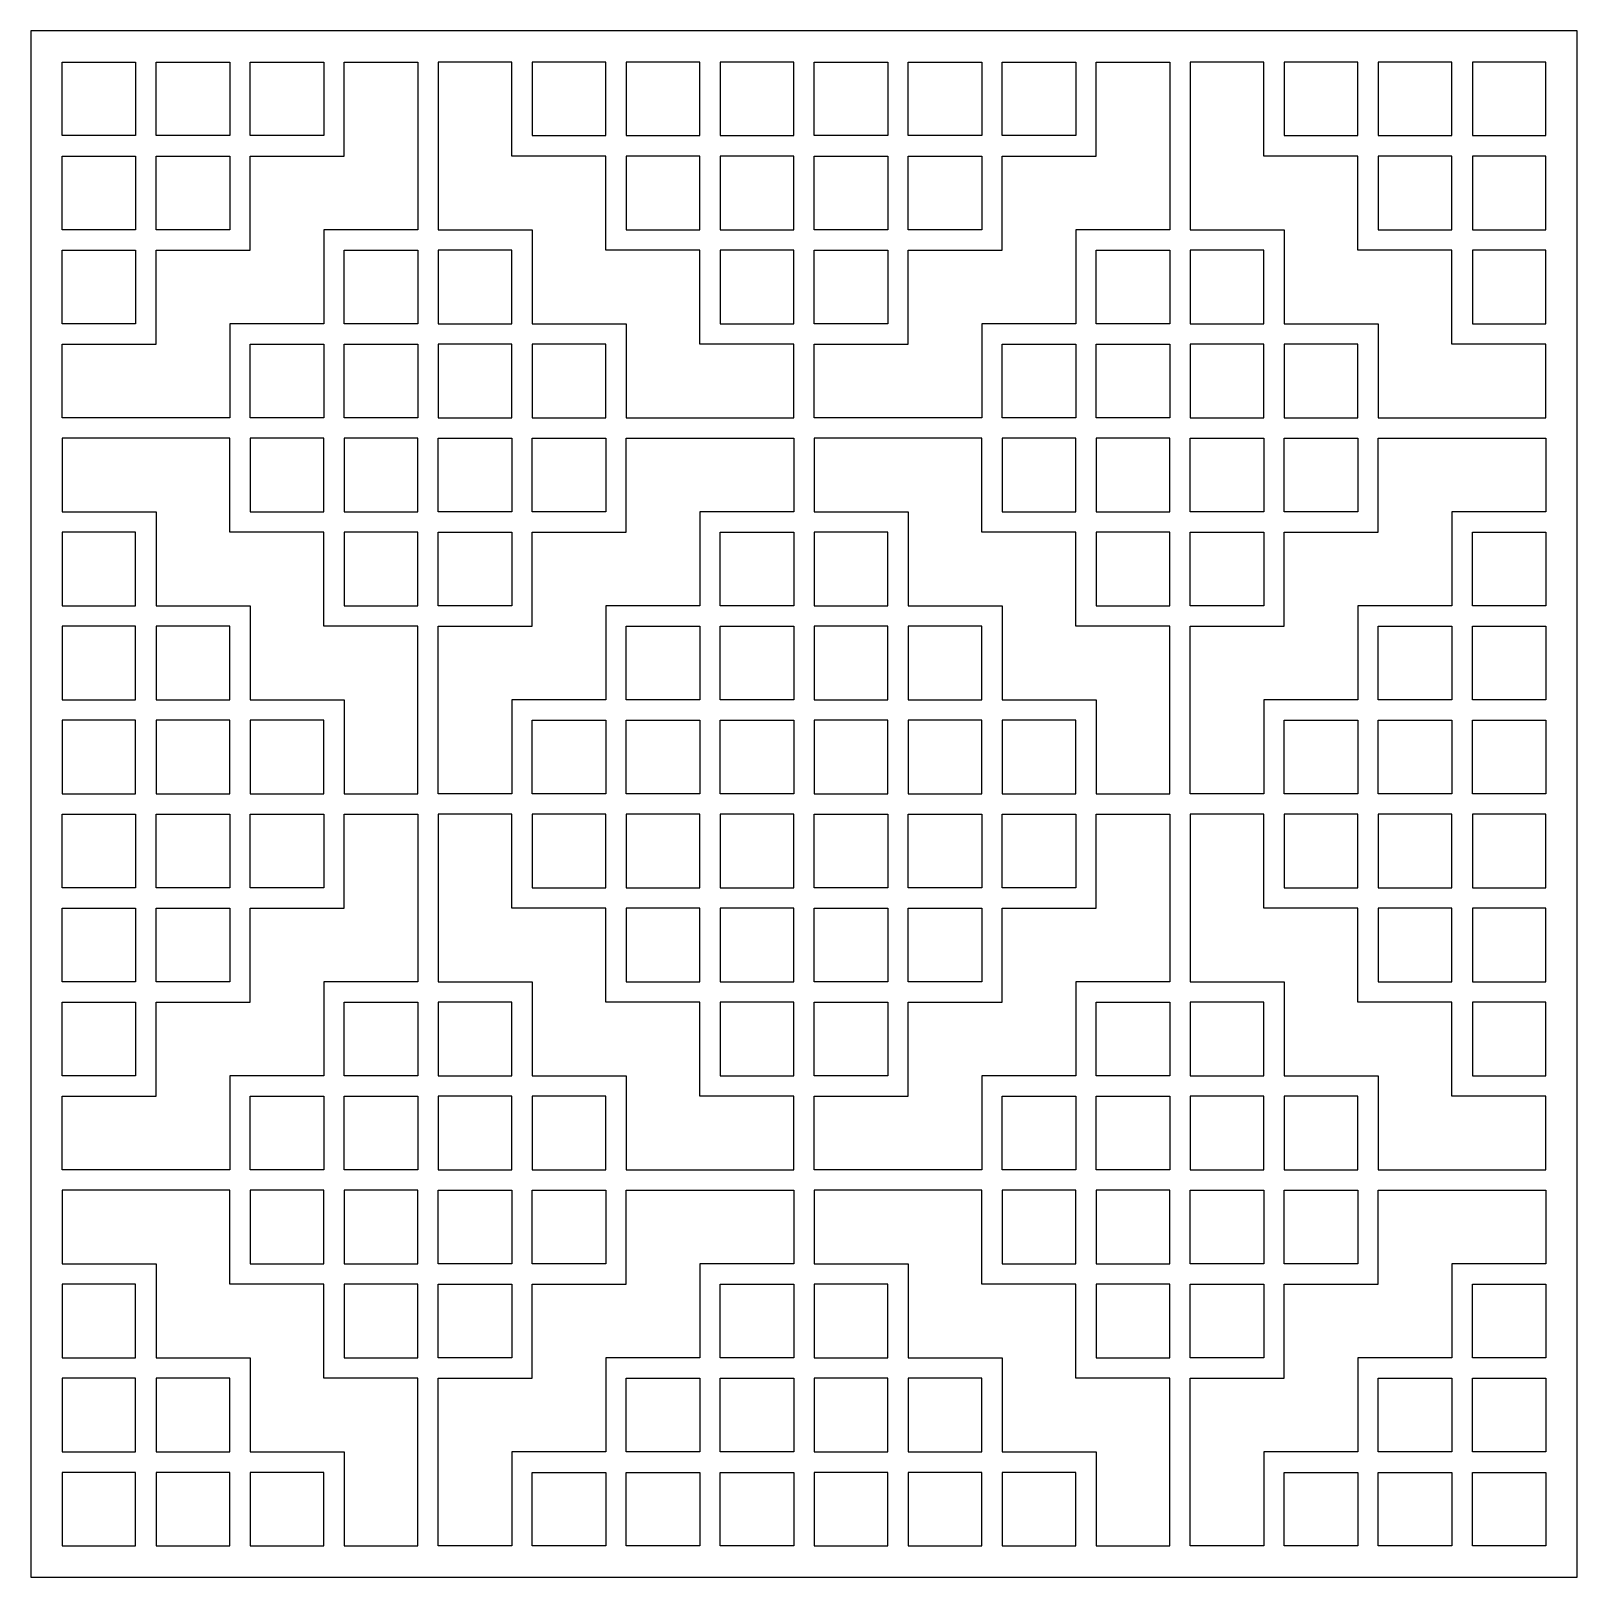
# Model space of a CAD drawing. Header units: centimetres. Extents: x 18.67 to 27, y 0.67 to 9.
import ezdxf

# ---------------------------------------------------------------- set-up
doc = ezdxf.new("R2010")
doc.units = ezdxf.units.CM
doc.header["$MEASUREMENT"] = 0
doc.layers.add('layer 1', color=7, linetype='Continuous')

msp = doc.modelspace()

# ---------------------------------------------------------------- linework, layer by layer
at = {"layer": 'layer 1', "color": 250}
for points, knots in [([(18.66911, 9.00077), (18.66911, 9.00077), (26.99977, 9.00077), (26.99977, 9.00077), (26.99977, 9.00077), (26.99977, 9.00077), (26.99977, 0.67011), (26.99977, 0.67011), (26.99977, 0.67011), (26.99977, 0.67011), (18.66911, 0.67011), (18.66911, 0.67011), (18.66911, 0.67011), (18.66911, 0.67011), (18.66911, 9.00077), (18.66911, 9.00077)], [0, 0, 0, 0, 0.2, 0.2, 0.2, 0.2, 0.4, 0.4, 0.4, 0.4, 0.6, 0.6, 0.6, 0.6, 1, 1, 1, 1]), ([(20.35747, 8.83191), (20.35747, 8.83191), (20.35747, 8.32541), (20.35747, 8.32541), (20.35747, 8.32541), (20.35747, 8.32541), (19.85097, 8.32541), (19.85097, 8.32541), (19.85097, 8.32541), (19.85097, 8.32541), (19.85097, 7.81892), (19.85097, 7.81892), (19.85097, 7.81892), (19.85097, 7.81892), (19.34448, 7.81892), (19.34448, 7.81892), (19.34448, 7.81892), (19.34448, 7.81892), (19.34448, 7.31242), (19.34448, 7.31242), (19.34448, 7.31242), (19.34448, 7.31242), (18.83798, 7.31242), (18.83798, 7.31242), (18.83798, 7.31242), (18.83798, 7.31242), (18.83798, 6.91693), (18.83798, 6.91693), (18.83798, 6.91693), (19.13864, 6.91693), (19.4393, 6.91693), (19.73996, 6.91693), (19.73996, 6.91693), (19.73996, 6.91693), (19.73996, 7.42343), (19.73996, 7.42343), (19.73996, 7.42343), (19.73996, 7.42343), (20.24646, 7.42343), (20.24646, 7.42343), (20.24646, 7.42343), (20.24646, 7.42343), (20.24646, 7.92993), (20.24646, 7.92993), (20.24646, 7.92993), (20.24646, 7.92993), (20.75295, 7.92993), (20.75295, 7.92993), (20.75295, 7.92993), (20.75295, 7.92993), (20.75295, 8.83191), (20.75295, 8.83191), (20.75295, 8.83191), (20.75295, 8.83191), (20.35747, 8.83191), (20.35747, 8.83191)], [0, 0, 0, 0, 0.0666667, 0.0666667, 0.0666667, 0.0666667, 0.1333333, 0.1333333, 0.1333333, 0.1333333, 0.2, 0.2, 0.2, 0.2, 0.2666667, 0.2666667, 0.2666667, 0.2666667, 0.3333333, 0.3333333, 0.3333333, 0.3333333, 0.4, 0.4, 0.4, 0.4, 0.4666667, 0.4666667, 0.4666667, 0.4666667, 0.5333333, 0.5333333, 0.5333333, 0.5333333, 0.6, 0.6, 0.6, 0.6, 0.6666667, 0.6666667, 0.6666667, 0.6666667, 0.7333333, 0.7333333, 0.7333333, 0.7333333, 0.8, 0.8, 0.8, 0.8, 0.8666667, 0.8666667, 0.8666667, 0.8666667, 1, 1, 1, 1]), ([(18.83798, 8.43642), (18.83798, 8.43642), (19.23346, 8.43642), (19.23346, 8.43642), (19.23346, 8.43642), (19.23346, 8.43642), (19.23346, 8.83191), (19.23346, 8.83191), (19.23346, 8.83191), (19.23346, 8.83191), (18.83798, 8.83191), (18.83798, 8.83191), (18.83798, 8.83191), (18.83798, 8.83191), (18.83798, 8.43642), (18.83798, 8.43642)], [0, 0, 0, 0, 0.2, 0.2, 0.2, 0.2, 0.4, 0.4, 0.4, 0.4, 0.6, 0.6, 0.6, 0.6, 1, 1, 1, 1]), ([(19.34448, 8.83191), (19.34448, 8.83191), (19.34448, 8.43642), (19.34448, 8.43642), (19.34448, 8.43642), (19.34448, 8.43642), (19.73996, 8.43642), (19.73996, 8.43642), (19.73996, 8.43642), (19.73996, 8.43642), (19.73996, 8.83191), (19.73996, 8.83191), (19.73996, 8.83191), (19.73996, 8.83191), (19.34448, 8.83191), (19.34448, 8.83191)], [0, 0, 0, 0, 0.2, 0.2, 0.2, 0.2, 0.4, 0.4, 0.4, 0.4, 0.6, 0.6, 0.6, 0.6, 1, 1, 1, 1]), ([(19.85097, 8.83191), (19.85097, 8.83191), (19.85097, 8.43642), (19.85097, 8.43642), (19.85097, 8.43642), (19.85097, 8.43642), (20.24646, 8.43642), (20.24646, 8.43642), (20.24646, 8.43642), (20.24646, 8.43642), (20.24646, 8.83191), (20.24646, 8.83191), (20.24646, 8.83191), (20.24646, 8.83191), (19.85097, 8.83191), (19.85097, 8.83191)], [0, 0, 0, 0, 0.2, 0.2, 0.2, 0.2, 0.4, 0.4, 0.4, 0.4, 0.6, 0.6, 0.6, 0.6, 1, 1, 1, 1]), ([(21.25945, 8.83191), (21.25945, 8.83191), (21.25945, 8.32541), (21.25945, 8.32541), (21.25945, 8.32541), (21.25945, 8.32541), (21.76594, 8.32541), (21.76594, 8.32541), (21.76594, 8.32541), (21.76594, 8.32541), (21.76594, 7.81892), (21.76594, 7.81892), (21.76594, 7.81892), (21.76594, 7.81892), (22.27244, 7.81892), (22.27244, 7.81892), (22.27244, 7.81892), (22.27244, 7.81892), (22.27244, 7.31242), (22.27244, 7.31242), (22.27244, 7.31242), (22.27244, 7.31242), (22.77894, 7.31242), (22.77894, 7.31242), (22.77894, 7.31242), (22.77894, 7.31242), (22.77894, 6.91693), (22.77894, 6.91693), (22.77894, 6.91693), (22.47828, 6.91693), (22.17761, 6.91693), (21.87696, 6.91693), (21.87696, 6.91693), (21.87696, 6.91693), (21.87696, 7.42343), (21.87696, 7.42343), (21.87696, 7.42343), (21.87696, 7.42343), (21.37046, 7.42343), (21.37046, 7.42343), (21.37046, 7.42343), (21.37046, 7.42343), (21.37046, 7.92993), (21.37046, 7.92993), (21.37046, 7.92993), (21.37046, 7.92993), (20.86397, 7.92993), (20.86397, 7.92993), (20.86397, 7.92993), (20.86397, 7.92993), (20.86397, 8.83191), (20.86397, 8.83191), (20.86397, 8.83191), (20.86397, 8.83191), (21.25945, 8.83191), (21.25945, 8.83191)], [0, 0, 0, 0, 0.0666667, 0.0666667, 0.0666667, 0.0666667, 0.1333333, 0.1333333, 0.1333333, 0.1333333, 0.2, 0.2, 0.2, 0.2, 0.2666667, 0.2666667, 0.2666667, 0.2666667, 0.3333333, 0.3333333, 0.3333333, 0.3333333, 0.4, 0.4, 0.4, 0.4, 0.4666667, 0.4666667, 0.4666667, 0.4666667, 0.5333333, 0.5333333, 0.5333333, 0.5333333, 0.6, 0.6, 0.6, 0.6, 0.6666667, 0.6666667, 0.6666667, 0.6666667, 0.7333333, 0.7333333, 0.7333333, 0.7333333, 0.8, 0.8, 0.8, 0.8, 0.8666667, 0.8666667, 0.8666667, 0.8666667, 1, 1, 1, 1]), ([(21.76594, 8.83191), (21.76594, 8.83191), (21.76594, 8.43642), (21.76594, 8.43642), (21.76594, 8.43642), (21.76594, 8.43642), (21.37046, 8.43642), (21.37046, 8.43642), (21.37046, 8.43642), (21.37046, 8.43642), (21.37046, 8.83191), (21.37046, 8.83191), (21.37046, 8.83191), (21.37046, 8.83191), (21.76594, 8.83191), (21.76594, 8.83191)], [0, 0, 0, 0, 0.2, 0.2, 0.2, 0.2, 0.4, 0.4, 0.4, 0.4, 0.6, 0.6, 0.6, 0.6, 1, 1, 1, 1]), ([(22.27244, 8.83191), (22.27244, 8.83191), (22.27244, 8.43642), (22.27244, 8.43642), (22.27244, 8.43642), (22.27244, 8.43642), (21.87696, 8.43642), (21.87696, 8.43642), (21.87696, 8.43642), (21.87696, 8.43642), (21.87696, 8.83191), (21.87696, 8.83191), (21.87696, 8.83191), (21.87696, 8.83191), (22.27244, 8.83191), (22.27244, 8.83191)], [0, 0, 0, 0, 0.2, 0.2, 0.2, 0.2, 0.4, 0.4, 0.4, 0.4, 0.6, 0.6, 0.6, 0.6, 1, 1, 1, 1]), ([(22.77894, 8.43642), (22.77894, 8.43642), (22.38345, 8.43642), (22.38345, 8.43642), (22.38345, 8.43642), (22.38345, 8.43642), (22.38345, 8.83191), (22.38345, 8.83191), (22.38345, 8.83191), (22.38345, 8.83191), (22.77894, 8.83191), (22.77894, 8.83191), (22.77894, 8.83191), (22.77894, 8.83191), (22.77894, 8.43642), (22.77894, 8.43642)], [0, 0, 0, 0, 0.2, 0.2, 0.2, 0.2, 0.4, 0.4, 0.4, 0.4, 0.6, 0.6, 0.6, 0.6, 1, 1, 1, 1]), ([(24.40944, 8.83191), (24.40944, 8.83191), (24.40944, 8.32541), (24.40944, 8.32541), (24.40944, 8.32541), (24.40944, 8.32541), (23.90294, 8.32541), (23.90294, 8.32541), (23.90294, 8.32541), (23.90294, 8.32541), (23.90294, 7.81892), (23.90294, 7.81892), (23.90294, 7.81892), (23.90294, 7.81892), (23.39645, 7.81892), (23.39645, 7.81892), (23.39645, 7.81892), (23.39645, 7.81892), (23.39645, 7.31242), (23.39645, 7.31242), (23.39645, 7.31242), (23.39645, 7.31242), (22.88995, 7.31242), (22.88995, 7.31242), (22.88995, 7.31242), (22.88995, 7.31242), (22.88995, 6.91693), (22.88995, 6.91693), (22.88995, 6.91693), (23.19061, 6.91693), (23.49127, 6.91693), (23.79193, 6.91693), (23.79193, 6.91693), (23.79193, 6.91693), (23.79193, 7.42343), (23.79193, 7.42343), (23.79193, 7.42343), (23.79193, 7.42343), (24.29843, 7.42343), (24.29843, 7.42343), (24.29843, 7.42343), (24.29843, 7.42343), (24.29843, 7.92993), (24.29843, 7.92993), (24.29843, 7.92993), (24.29843, 7.92993), (24.80492, 7.92993), (24.80492, 7.92993), (24.80492, 7.92993), (24.80492, 7.92993), (24.80492, 8.83191), (24.80492, 8.83191), (24.80492, 8.83191), (24.80492, 8.83191), (24.40944, 8.83191), (24.40944, 8.83191)], [0, 0, 0, 0, 0.0666667, 0.0666667, 0.0666667, 0.0666667, 0.1333333, 0.1333333, 0.1333333, 0.1333333, 0.2, 0.2, 0.2, 0.2, 0.2666667, 0.2666667, 0.2666667, 0.2666667, 0.3333333, 0.3333333, 0.3333333, 0.3333333, 0.4, 0.4, 0.4, 0.4, 0.4666667, 0.4666667, 0.4666667, 0.4666667, 0.5333333, 0.5333333, 0.5333333, 0.5333333, 0.6, 0.6, 0.6, 0.6, 0.6666667, 0.6666667, 0.6666667, 0.6666667, 0.7333333, 0.7333333, 0.7333333, 0.7333333, 0.8, 0.8, 0.8, 0.8, 0.8666667, 0.8666667, 0.8666667, 0.8666667, 1, 1, 1, 1]), ([(22.88995, 8.43642), (22.88995, 8.43642), (23.28543, 8.43642), (23.28543, 8.43642), (23.28543, 8.43642), (23.28543, 8.43642), (23.28543, 8.83191), (23.28543, 8.83191), (23.28543, 8.83191), (23.28543, 8.83191), (22.88995, 8.83191), (22.88995, 8.83191), (22.88995, 8.83191), (22.88995, 8.83191), (22.88995, 8.43642), (22.88995, 8.43642)], [0, 0, 0, 0, 0.2, 0.2, 0.2, 0.2, 0.4, 0.4, 0.4, 0.4, 0.6, 0.6, 0.6, 0.6, 1, 1, 1, 1]), ([(23.39645, 8.83191), (23.39645, 8.83191), (23.39645, 8.43642), (23.39645, 8.43642), (23.39645, 8.43642), (23.39645, 8.43642), (23.79193, 8.43642), (23.79193, 8.43642), (23.79193, 8.43642), (23.79193, 8.43642), (23.79193, 8.83191), (23.79193, 8.83191), (23.79193, 8.83191), (23.79193, 8.83191), (23.39645, 8.83191), (23.39645, 8.83191)], [0, 0, 0, 0, 0.2, 0.2, 0.2, 0.2, 0.4, 0.4, 0.4, 0.4, 0.6, 0.6, 0.6, 0.6, 1, 1, 1, 1]), ([(23.90294, 8.83191), (23.90294, 8.83191), (23.90294, 8.43642), (23.90294, 8.43642), (23.90294, 8.43642), (23.90294, 8.43642), (24.29843, 8.43642), (24.29843, 8.43642), (24.29843, 8.43642), (24.29843, 8.43642), (24.29843, 8.83191), (24.29843, 8.83191), (24.29843, 8.83191), (24.29843, 8.83191), (23.90294, 8.83191), (23.90294, 8.83191)], [0, 0, 0, 0, 0.2, 0.2, 0.2, 0.2, 0.4, 0.4, 0.4, 0.4, 0.6, 0.6, 0.6, 0.6, 1, 1, 1, 1]), ([(25.31141, 8.83191), (25.31141, 8.83191), (25.31141, 8.32541), (25.31141, 8.32541), (25.31141, 8.32541), (25.31141, 8.32541), (25.81791, 8.32541), (25.81791, 8.32541), (25.81791, 8.32541), (25.81791, 8.32541), (25.81791, 7.81892), (25.81791, 7.81892), (25.81791, 7.81892), (25.81791, 7.81892), (26.32441, 7.81892), (26.32441, 7.81892), (26.32441, 7.81892), (26.32441, 7.81892), (26.32441, 7.31242), (26.32441, 7.31242), (26.32441, 7.31242), (26.32441, 7.31242), (26.8309, 7.31242), (26.8309, 7.31242), (26.8309, 7.31242), (26.8309, 7.31242), (26.8309, 6.91693), (26.8309, 6.91693), (26.8309, 6.91693), (26.53024, 6.91693), (26.22958, 6.91693), (25.92892, 6.91693), (25.92892, 6.91693), (25.92892, 6.91693), (25.92892, 7.42343), (25.92892, 7.42343), (25.92892, 7.42343), (25.92892, 7.42343), (25.42243, 7.42343), (25.42243, 7.42343), (25.42243, 7.42343), (25.42243, 7.42343), (25.42243, 7.92993), (25.42243, 7.92993), (25.42243, 7.92993), (25.42243, 7.92993), (24.91593, 7.92993), (24.91593, 7.92993), (24.91593, 7.92993), (24.91593, 7.92993), (24.91593, 8.83191), (24.91593, 8.83191), (24.91593, 8.83191), (24.91593, 8.83191), (25.31141, 8.83191), (25.31141, 8.83191)], [0, 0, 0, 0, 0.0666667, 0.0666667, 0.0666667, 0.0666667, 0.1333333, 0.1333333, 0.1333333, 0.1333333, 0.2, 0.2, 0.2, 0.2, 0.2666667, 0.2666667, 0.2666667, 0.2666667, 0.3333333, 0.3333333, 0.3333333, 0.3333333, 0.4, 0.4, 0.4, 0.4, 0.4666667, 0.4666667, 0.4666667, 0.4666667, 0.5333333, 0.5333333, 0.5333333, 0.5333333, 0.6, 0.6, 0.6, 0.6, 0.6666667, 0.6666667, 0.6666667, 0.6666667, 0.7333333, 0.7333333, 0.7333333, 0.7333333, 0.8, 0.8, 0.8, 0.8, 0.8666667, 0.8666667, 0.8666667, 0.8666667, 1, 1, 1, 1]), ([(25.81791, 8.83191), (25.81791, 8.83191), (25.81791, 8.43642), (25.81791, 8.43642), (25.81791, 8.43642), (25.81791, 8.43642), (25.42243, 8.43642), (25.42243, 8.43642), (25.42243, 8.43642), (25.42243, 8.43642), (25.42243, 8.83191), (25.42243, 8.83191), (25.42243, 8.83191), (25.42243, 8.83191), (25.81791, 8.83191), (25.81791, 8.83191)], [0, 0, 0, 0, 0.2, 0.2, 0.2, 0.2, 0.4, 0.4, 0.4, 0.4, 0.6, 0.6, 0.6, 0.6, 1, 1, 1, 1]), ([(26.32441, 8.83191), (26.32441, 8.83191), (26.32441, 8.43642), (26.32441, 8.43642), (26.32441, 8.43642), (26.32441, 8.43642), (25.92892, 8.43642), (25.92892, 8.43642), (25.92892, 8.43642), (25.92892, 8.43642), (25.92892, 8.83191), (25.92892, 8.83191), (25.92892, 8.83191), (25.92892, 8.83191), (26.32441, 8.83191), (26.32441, 8.83191)], [0, 0, 0, 0, 0.2, 0.2, 0.2, 0.2, 0.4, 0.4, 0.4, 0.4, 0.6, 0.6, 0.6, 0.6, 1, 1, 1, 1]), ([(26.8309, 8.43642), (26.8309, 8.43642), (26.43542, 8.43642), (26.43542, 8.43642), (26.43542, 8.43642), (26.43542, 8.43642), (26.43542, 8.83191), (26.43542, 8.83191), (26.43542, 8.83191), (26.43542, 8.83191), (26.8309, 8.83191), (26.8309, 8.83191), (26.8309, 8.83191), (26.8309, 8.83191), (26.8309, 8.43642), (26.8309, 8.43642)], [0, 0, 0, 0, 0.2, 0.2, 0.2, 0.2, 0.4, 0.4, 0.4, 0.4, 0.6, 0.6, 0.6, 0.6, 1, 1, 1, 1]), ([(18.83798, 7.92993), (18.83798, 7.92993), (19.23346, 7.92993), (19.23346, 7.92993), (19.23346, 7.92993), (19.23346, 7.92993), (19.23346, 8.32541), (19.23346, 8.32541), (19.23346, 8.32541), (19.23346, 8.32541), (18.83798, 8.32541), (18.83798, 8.32541), (18.83798, 8.32541), (18.83798, 8.32541), (18.83798, 7.92993), (18.83798, 7.92993)], [0, 0, 0, 0, 0.2, 0.2, 0.2, 0.2, 0.4, 0.4, 0.4, 0.4, 0.6, 0.6, 0.6, 0.6, 1, 1, 1, 1]), ([(19.34448, 8.32541), (19.34448, 8.32541), (19.34448, 7.92993), (19.34448, 7.92993), (19.34448, 7.92993), (19.34448, 7.92993), (19.73996, 7.92993), (19.73996, 7.92993), (19.73996, 7.92993), (19.73996, 7.92993), (19.73996, 8.32541), (19.73996, 8.32541), (19.73996, 8.32541), (19.73996, 8.32541), (19.34448, 8.32541), (19.34448, 8.32541)], [0, 0, 0, 0, 0.2, 0.2, 0.2, 0.2, 0.4, 0.4, 0.4, 0.4, 0.6, 0.6, 0.6, 0.6, 1, 1, 1, 1]), ([(22.27244, 8.32541), (22.27244, 8.32541), (22.27244, 7.92993), (22.27244, 7.92993), (22.27244, 7.92993), (22.27244, 7.92993), (21.87696, 7.92993), (21.87696, 7.92993), (21.87696, 7.92993), (21.87696, 7.92993), (21.87696, 8.32541), (21.87696, 8.32541), (21.87696, 8.32541), (21.87696, 8.32541), (22.27244, 8.32541), (22.27244, 8.32541)], [0, 0, 0, 0, 0.2, 0.2, 0.2, 0.2, 0.4, 0.4, 0.4, 0.4, 0.6, 0.6, 0.6, 0.6, 1, 1, 1, 1]), ([(22.77894, 7.92993), (22.77894, 7.92993), (22.38345, 7.92993), (22.38345, 7.92993), (22.38345, 7.92993), (22.38345, 7.92993), (22.38345, 8.32541), (22.38345, 8.32541), (22.38345, 8.32541), (22.38345, 8.32541), (22.77894, 8.32541), (22.77894, 8.32541), (22.77894, 8.32541), (22.77894, 8.32541), (22.77894, 7.92993), (22.77894, 7.92993)], [0, 0, 0, 0, 0.2, 0.2, 0.2, 0.2, 0.4, 0.4, 0.4, 0.4, 0.6, 0.6, 0.6, 0.6, 1, 1, 1, 1]), ([(22.88995, 7.92993), (22.88995, 7.92993), (23.28543, 7.92993), (23.28543, 7.92993), (23.28543, 7.92993), (23.28543, 7.92993), (23.28543, 8.32541), (23.28543, 8.32541), (23.28543, 8.32541), (23.28543, 8.32541), (22.88995, 8.32541), (22.88995, 8.32541), (22.88995, 8.32541), (22.88995, 8.32541), (22.88995, 7.92993), (22.88995, 7.92993)], [0, 0, 0, 0, 0.2, 0.2, 0.2, 0.2, 0.4, 0.4, 0.4, 0.4, 0.6, 0.6, 0.6, 0.6, 1, 1, 1, 1]), ([(23.39645, 8.32541), (23.39645, 8.32541), (23.39645, 7.92993), (23.39645, 7.92993), (23.39645, 7.92993), (23.39645, 7.92993), (23.79193, 7.92993), (23.79193, 7.92993), (23.79193, 7.92993), (23.79193, 7.92993), (23.79193, 8.32541), (23.79193, 8.32541), (23.79193, 8.32541), (23.79193, 8.32541), (23.39645, 8.32541), (23.39645, 8.32541)], [0, 0, 0, 0, 0.2, 0.2, 0.2, 0.2, 0.4, 0.4, 0.4, 0.4, 0.6, 0.6, 0.6, 0.6, 1, 1, 1, 1]), ([(26.32441, 8.32541), (26.32441, 8.32541), (26.32441, 7.92993), (26.32441, 7.92993), (26.32441, 7.92993), (26.32441, 7.92993), (25.92892, 7.92993), (25.92892, 7.92993), (25.92892, 7.92993), (25.92892, 7.92993), (25.92892, 8.32541), (25.92892, 8.32541), (25.92892, 8.32541), (25.92892, 8.32541), (26.32441, 8.32541), (26.32441, 8.32541)], [0, 0, 0, 0, 0.2, 0.2, 0.2, 0.2, 0.4, 0.4, 0.4, 0.4, 0.6, 0.6, 0.6, 0.6, 1, 1, 1, 1]), ([(26.8309, 7.92993), (26.8309, 7.92993), (26.43542, 7.92993), (26.43542, 7.92993), (26.43542, 7.92993), (26.43542, 7.92993), (26.43542, 8.32541), (26.43542, 8.32541), (26.43542, 8.32541), (26.43542, 8.32541), (26.8309, 8.32541), (26.8309, 8.32541), (26.8309, 8.32541), (26.8309, 8.32541), (26.8309, 7.92993), (26.8309, 7.92993)], [0, 0, 0, 0, 0.2, 0.2, 0.2, 0.2, 0.4, 0.4, 0.4, 0.4, 0.6, 0.6, 0.6, 0.6, 1, 1, 1, 1]), ([(18.83798, 7.42343), (18.83798, 7.42343), (19.23346, 7.42343), (19.23346, 7.42343), (19.23346, 7.42343), (19.23346, 7.42343), (19.23346, 7.81892), (19.23346, 7.81892), (19.23346, 7.81892), (19.23346, 7.81892), (18.83798, 7.81892), (18.83798, 7.81892), (18.83798, 7.81892), (18.83798, 7.81892), (18.83798, 7.42343), (18.83798, 7.42343)], [0, 0, 0, 0, 0.2, 0.2, 0.2, 0.2, 0.4, 0.4, 0.4, 0.4, 0.6, 0.6, 0.6, 0.6, 1, 1, 1, 1]), ([(20.35747, 7.81892), (20.35747, 7.81892), (20.35747, 7.42343), (20.35747, 7.42343), (20.35747, 7.42343), (20.35747, 7.42343), (20.75295, 7.42343), (20.75295, 7.42343), (20.75295, 7.42343), (20.75295, 7.42343), (20.75295, 7.81892), (20.75295, 7.81892), (20.75295, 7.81892), (20.75295, 7.81892), (20.35747, 7.81892), (20.35747, 7.81892)], [0, 0, 0, 0, 0.2, 0.2, 0.2, 0.2, 0.4, 0.4, 0.4, 0.4, 0.6, 0.6, 0.6, 0.6, 1, 1, 1, 1]), ([(21.25945, 7.81892), (21.25945, 7.81892), (21.25945, 7.42343), (21.25945, 7.42343), (21.25945, 7.42343), (21.25945, 7.42343), (20.86397, 7.42343), (20.86397, 7.42343), (20.86397, 7.42343), (20.86397, 7.42343), (20.86397, 7.81892), (20.86397, 7.81892), (20.86397, 7.81892), (20.86397, 7.81892), (21.25945, 7.81892), (21.25945, 7.81892)], [0, 0, 0, 0, 0.2, 0.2, 0.2, 0.2, 0.4, 0.4, 0.4, 0.4, 0.6, 0.6, 0.6, 0.6, 1, 1, 1, 1]), ([(22.77894, 7.42343), (22.77894, 7.42343), (22.38345, 7.42343), (22.38345, 7.42343), (22.38345, 7.42343), (22.38345, 7.42343), (22.38345, 7.81892), (22.38345, 7.81892), (22.38345, 7.81892), (22.38345, 7.81892), (22.77894, 7.81892), (22.77894, 7.81892), (22.77894, 7.81892), (22.77894, 7.81892), (22.77894, 7.42343), (22.77894, 7.42343)], [0, 0, 0, 0, 0.2, 0.2, 0.2, 0.2, 0.4, 0.4, 0.4, 0.4, 0.6, 0.6, 0.6, 0.6, 1, 1, 1, 1]), ([(22.88995, 7.42343), (22.88995, 7.42343), (23.28543, 7.42343), (23.28543, 7.42343), (23.28543, 7.42343), (23.28543, 7.42343), (23.28543, 7.81892), (23.28543, 7.81892), (23.28543, 7.81892), (23.28543, 7.81892), (22.88995, 7.81892), (22.88995, 7.81892), (22.88995, 7.81892), (22.88995, 7.81892), (22.88995, 7.42343), (22.88995, 7.42343)], [0, 0, 0, 0, 0.2, 0.2, 0.2, 0.2, 0.4, 0.4, 0.4, 0.4, 0.6, 0.6, 0.6, 0.6, 1, 1, 1, 1]), ([(24.40944, 7.81892), (24.40944, 7.81892), (24.40944, 7.42343), (24.40944, 7.42343), (24.40944, 7.42343), (24.40944, 7.42343), (24.80492, 7.42343), (24.80492, 7.42343), (24.80492, 7.42343), (24.80492, 7.42343), (24.80492, 7.81892), (24.80492, 7.81892), (24.80492, 7.81892), (24.80492, 7.81892), (24.40944, 7.81892), (24.40944, 7.81892)], [0, 0, 0, 0, 0.2, 0.2, 0.2, 0.2, 0.4, 0.4, 0.4, 0.4, 0.6, 0.6, 0.6, 0.6, 1, 1, 1, 1]), ([(25.31141, 7.81892), (25.31141, 7.81892), (25.31141, 7.42343), (25.31141, 7.42343), (25.31141, 7.42343), (25.31141, 7.42343), (24.91593, 7.42343), (24.91593, 7.42343), (24.91593, 7.42343), (24.91593, 7.42343), (24.91593, 7.81892), (24.91593, 7.81892), (24.91593, 7.81892), (24.91593, 7.81892), (25.31141, 7.81892), (25.31141, 7.81892)], [0, 0, 0, 0, 0.2, 0.2, 0.2, 0.2, 0.4, 0.4, 0.4, 0.4, 0.6, 0.6, 0.6, 0.6, 1, 1, 1, 1]), ([(26.8309, 7.42343), (26.8309, 7.42343), (26.43542, 7.42343), (26.43542, 7.42343), (26.43542, 7.42343), (26.43542, 7.42343), (26.43542, 7.81892), (26.43542, 7.81892), (26.43542, 7.81892), (26.43542, 7.81892), (26.8309, 7.81892), (26.8309, 7.81892), (26.8309, 7.81892), (26.8309, 7.81892), (26.8309, 7.42343), (26.8309, 7.42343)], [0, 0, 0, 0, 0.2, 0.2, 0.2, 0.2, 0.4, 0.4, 0.4, 0.4, 0.6, 0.6, 0.6, 0.6, 1, 1, 1, 1]), ([(19.85097, 7.31242), (19.85097, 7.31242), (19.85097, 6.91693), (19.85097, 6.91693), (19.85097, 6.91693), (19.85097, 6.91693), (20.24646, 6.91693), (20.24646, 6.91693), (20.24646, 6.91693), (20.24646, 6.91693), (20.24646, 7.31242), (20.24646, 7.31242), (20.24646, 7.31242), (20.24646, 7.31242), (19.85097, 7.31242), (19.85097, 7.31242)], [0, 0, 0, 0, 0.2, 0.2, 0.2, 0.2, 0.4, 0.4, 0.4, 0.4, 0.6, 0.6, 0.6, 0.6, 1, 1, 1, 1]), ([(20.35747, 7.31242), (20.35747, 7.31242), (20.35747, 6.91693), (20.35747, 6.91693), (20.35747, 6.91693), (20.35747, 6.91693), (20.75295, 6.91693), (20.75295, 6.91693), (20.75295, 6.91693), (20.75295, 6.91693), (20.75295, 7.31242), (20.75295, 7.31242), (20.75295, 7.31242), (20.75295, 7.31242), (20.35747, 7.31242), (20.35747, 7.31242)], [0, 0, 0, 0, 0.2, 0.2, 0.2, 0.2, 0.4, 0.4, 0.4, 0.4, 0.6, 0.6, 0.6, 0.6, 1, 1, 1, 1]), ([(21.25945, 7.31242), (21.25945, 7.31242), (21.25945, 6.91693), (21.25945, 6.91693), (21.25945, 6.91693), (21.25945, 6.91693), (20.86397, 6.91693), (20.86397, 6.91693), (20.86397, 6.91693), (20.86397, 6.91693), (20.86397, 7.31242), (20.86397, 7.31242), (20.86397, 7.31242), (20.86397, 7.31242), (21.25945, 7.31242), (21.25945, 7.31242)], [0, 0, 0, 0, 0.2, 0.2, 0.2, 0.2, 0.4, 0.4, 0.4, 0.4, 0.6, 0.6, 0.6, 0.6, 1, 1, 1, 1]), ([(21.76594, 7.31242), (21.76594, 7.31242), (21.76594, 6.91693), (21.76594, 6.91693), (21.76594, 6.91693), (21.76594, 6.91693), (21.37046, 6.91693), (21.37046, 6.91693), (21.37046, 6.91693), (21.37046, 6.91693), (21.37046, 7.31242), (21.37046, 7.31242), (21.37046, 7.31242), (21.37046, 7.31242), (21.76594, 7.31242), (21.76594, 7.31242)], [0, 0, 0, 0, 0.2, 0.2, 0.2, 0.2, 0.4, 0.4, 0.4, 0.4, 0.6, 0.6, 0.6, 0.6, 1, 1, 1, 1]), ([(23.90294, 7.31242), (23.90294, 7.31242), (23.90294, 6.91693), (23.90294, 6.91693), (23.90294, 6.91693), (23.90294, 6.91693), (24.29843, 6.91693), (24.29843, 6.91693), (24.29843, 6.91693), (24.29843, 6.91693), (24.29843, 7.31242), (24.29843, 7.31242), (24.29843, 7.31242), (24.29843, 7.31242), (23.90294, 7.31242), (23.90294, 7.31242)], [0, 0, 0, 0, 0.2, 0.2, 0.2, 0.2, 0.4, 0.4, 0.4, 0.4, 0.6, 0.6, 0.6, 0.6, 1, 1, 1, 1]), ([(24.40944, 7.31242), (24.40944, 7.31242), (24.40944, 6.91693), (24.40944, 6.91693), (24.40944, 6.91693), (24.40944, 6.91693), (24.80492, 6.91693), (24.80492, 6.91693), (24.80492, 6.91693), (24.80492, 6.91693), (24.80492, 7.31242), (24.80492, 7.31242), (24.80492, 7.31242), (24.80492, 7.31242), (24.40944, 7.31242), (24.40944, 7.31242)], [0, 0, 0, 0, 0.2, 0.2, 0.2, 0.2, 0.4, 0.4, 0.4, 0.4, 0.6, 0.6, 0.6, 0.6, 1, 1, 1, 1]), ([(25.31141, 7.31242), (25.31141, 7.31242), (25.31141, 6.91693), (25.31141, 6.91693), (25.31141, 6.91693), (25.31141, 6.91693), (24.91593, 6.91693), (24.91593, 6.91693), (24.91593, 6.91693), (24.91593, 6.91693), (24.91593, 7.31242), (24.91593, 7.31242), (24.91593, 7.31242), (24.91593, 7.31242), (25.31141, 7.31242), (25.31141, 7.31242)], [0, 0, 0, 0, 0.2, 0.2, 0.2, 0.2, 0.4, 0.4, 0.4, 0.4, 0.6, 0.6, 0.6, 0.6, 1, 1, 1, 1]), ([(25.81791, 7.31242), (25.81791, 7.31242), (25.81791, 6.91693), (25.81791, 6.91693), (25.81791, 6.91693), (25.81791, 6.91693), (25.42243, 6.91693), (25.42243, 6.91693), (25.42243, 6.91693), (25.42243, 6.91693), (25.42243, 7.31242), (25.42243, 7.31242), (25.42243, 7.31242), (25.42243, 7.31242), (25.81791, 7.31242), (25.81791, 7.31242)], [0, 0, 0, 0, 0.2, 0.2, 0.2, 0.2, 0.4, 0.4, 0.4, 0.4, 0.6, 0.6, 0.6, 0.6, 1, 1, 1, 1]), ([(20.35747, 4.89095), (20.35747, 4.89095), (20.35747, 5.39744), (20.35747, 5.39744), (20.35747, 5.39744), (20.35747, 5.39744), (19.85097, 5.39744), (19.85097, 5.39744), (19.85097, 5.39744), (19.85097, 5.39744), (19.85097, 5.90394), (19.85097, 5.90394), (19.85097, 5.90394), (19.85097, 5.90394), (19.34448, 5.90394), (19.34448, 5.90394), (19.34448, 5.90394), (19.34448, 5.90394), (19.34448, 6.41044), (19.34448, 6.41044), (19.34448, 6.41044), (19.34448, 6.41044), (18.83798, 6.41044), (18.83798, 6.41044), (18.83798, 6.41044), (18.83798, 6.41044), (18.83798, 6.80592), (18.83798, 6.80592), (18.83798, 6.80592), (19.13864, 6.80592), (19.4393, 6.80592), (19.73996, 6.80592), (19.73996, 6.80592), (19.73996, 6.80592), (19.73996, 6.29942), (19.73996, 6.29942), (19.73996, 6.29942), (19.73996, 6.29942), (20.24646, 6.29942), (20.24646, 6.29942), (20.24646, 6.29942), (20.24646, 6.29942), (20.24646, 5.79292), (20.24646, 5.79292), (20.24646, 5.79292), (20.24646, 5.79292), (20.75295, 5.79292), (20.75295, 5.79292), (20.75295, 5.79292), (20.75295, 5.79292), (20.75295, 4.89095), (20.75295, 4.89095), (20.75295, 4.89095), (20.75295, 4.89095), (20.35747, 4.89095), (20.35747, 4.89095)], [0, 0, 0, 0, 0.0666667, 0.0666667, 0.0666667, 0.0666667, 0.1333333, 0.1333333, 0.1333333, 0.1333333, 0.2, 0.2, 0.2, 0.2, 0.2666667, 0.2666667, 0.2666667, 0.2666667, 0.3333333, 0.3333333, 0.3333333, 0.3333333, 0.4, 0.4, 0.4, 0.4, 0.4666667, 0.4666667, 0.4666667, 0.4666667, 0.5333333, 0.5333333, 0.5333333, 0.5333333, 0.6, 0.6, 0.6, 0.6, 0.6666667, 0.6666667, 0.6666667, 0.6666667, 0.7333333, 0.7333333, 0.7333333, 0.7333333, 0.8, 0.8, 0.8, 0.8, 0.8666667, 0.8666667, 0.8666667, 0.8666667, 1, 1, 1, 1]), ([(19.85097, 6.41044), (19.85097, 6.41044), (19.85097, 6.80592), (19.85097, 6.80592), (19.85097, 6.80592), (19.85097, 6.80592), (20.24646, 6.80592), (20.24646, 6.80592), (20.24646, 6.80592), (20.24646, 6.80592), (20.24646, 6.41044), (20.24646, 6.41044), (20.24646, 6.41044), (20.24646, 6.41044), (19.85097, 6.41044), (19.85097, 6.41044)], [0, 0, 0, 0, 0.2, 0.2, 0.2, 0.2, 0.4, 0.4, 0.4, 0.4, 0.6, 0.6, 0.6, 0.6, 1, 1, 1, 1]), ([(20.35747, 6.41044), (20.35747, 6.41044), (20.35747, 6.80592), (20.35747, 6.80592), (20.35747, 6.80592), (20.35747, 6.80592), (20.75295, 6.80592), (20.75295, 6.80592), (20.75295, 6.80592), (20.75295, 6.80592), (20.75295, 6.41044), (20.75295, 6.41044), (20.75295, 6.41044), (20.75295, 6.41044), (20.35747, 6.41044), (20.35747, 6.41044)], [0, 0, 0, 0, 0.2, 0.2, 0.2, 0.2, 0.4, 0.4, 0.4, 0.4, 0.6, 0.6, 0.6, 0.6, 1, 1, 1, 1]), ([(21.25945, 4.89095), (21.25945, 4.89095), (21.25945, 5.39744), (21.25945, 5.39744), (21.25945, 5.39744), (21.25945, 5.39744), (21.76594, 5.39744), (21.76594, 5.39744), (21.76594, 5.39744), (21.76594, 5.39744), (21.76594, 5.90394), (21.76594, 5.90394), (21.76594, 5.90394), (21.76594, 5.90394), (22.27244, 5.90394), (22.27244, 5.90394), (22.27244, 5.90394), (22.27244, 5.90394), (22.27244, 6.41044), (22.27244, 6.41044), (22.27244, 6.41044), (22.27244, 6.41044), (22.77894, 6.41044), (22.77894, 6.41044), (22.77894, 6.41044), (22.77894, 6.41044), (22.77894, 6.80592), (22.77894, 6.80592), (22.77894, 6.80592), (22.47828, 6.80592), (22.17761, 6.80592), (21.87696, 6.80592), (21.87696, 6.80592), (21.87696, 6.80592), (21.87696, 6.29942), (21.87696, 6.29942), (21.87696, 6.29942), (21.87696, 6.29942), (21.37046, 6.29942), (21.37046, 6.29942), (21.37046, 6.29942), (21.37046, 6.29942), (21.37046, 5.79292), (21.37046, 5.79292), (21.37046, 5.79292), (21.37046, 5.79292), (20.86397, 5.79292), (20.86397, 5.79292), (20.86397, 5.79292), (20.86397, 5.79292), (20.86397, 4.89095), (20.86397, 4.89095), (20.86397, 4.89095), (20.86397, 4.89095), (21.25945, 4.89095), (21.25945, 4.89095)], [0, 0, 0, 0, 0.0666667, 0.0666667, 0.0666667, 0.0666667, 0.1333333, 0.1333333, 0.1333333, 0.1333333, 0.2, 0.2, 0.2, 0.2, 0.2666667, 0.2666667, 0.2666667, 0.2666667, 0.3333333, 0.3333333, 0.3333333, 0.3333333, 0.4, 0.4, 0.4, 0.4, 0.4666667, 0.4666667, 0.4666667, 0.4666667, 0.5333333, 0.5333333, 0.5333333, 0.5333333, 0.6, 0.6, 0.6, 0.6, 0.6666667, 0.6666667, 0.6666667, 0.6666667, 0.7333333, 0.7333333, 0.7333333, 0.7333333, 0.8, 0.8, 0.8, 0.8, 0.8666667, 0.8666667, 0.8666667, 0.8666667, 1, 1, 1, 1]), ([(21.25945, 6.41044), (21.25945, 6.41044), (21.25945, 6.80592), (21.25945, 6.80592), (21.25945, 6.80592), (21.25945, 6.80592), (20.86397, 6.80592), (20.86397, 6.80592), (20.86397, 6.80592), (20.86397, 6.80592), (20.86397, 6.41044), (20.86397, 6.41044), (20.86397, 6.41044), (20.86397, 6.41044), (21.25945, 6.41044), (21.25945, 6.41044)], [0, 0, 0, 0, 0.2, 0.2, 0.2, 0.2, 0.4, 0.4, 0.4, 0.4, 0.6, 0.6, 0.6, 0.6, 1, 1, 1, 1]), ([(21.76594, 6.41044), (21.76594, 6.41044), (21.76594, 6.80592), (21.76594, 6.80592), (21.76594, 6.80592), (21.76594, 6.80592), (21.37046, 6.80592), (21.37046, 6.80592), (21.37046, 6.80592), (21.37046, 6.80592), (21.37046, 6.41044), (21.37046, 6.41044), (21.37046, 6.41044), (21.37046, 6.41044), (21.76594, 6.41044), (21.76594, 6.41044)], [0, 0, 0, 0, 0.2, 0.2, 0.2, 0.2, 0.4, 0.4, 0.4, 0.4, 0.6, 0.6, 0.6, 0.6, 1, 1, 1, 1]), ([(24.40944, 4.89095), (24.40944, 4.89095), (24.40944, 5.39744), (24.40944, 5.39744), (24.40944, 5.39744), (24.40944, 5.39744), (23.90294, 5.39744), (23.90294, 5.39744), (23.90294, 5.39744), (23.90294, 5.39744), (23.90294, 5.90394), (23.90294, 5.90394), (23.90294, 5.90394), (23.90294, 5.90394), (23.39645, 5.90394), (23.39645, 5.90394), (23.39645, 5.90394), (23.39645, 5.90394), (23.39645, 6.41044), (23.39645, 6.41044), (23.39645, 6.41044), (23.39645, 6.41044), (22.88995, 6.41044), (22.88995, 6.41044), (22.88995, 6.41044), (22.88995, 6.41044), (22.88995, 6.80592), (22.88995, 6.80592), (22.88995, 6.80592), (23.19061, 6.80592), (23.49127, 6.80592), (23.79193, 6.80592), (23.79193, 6.80592), (23.79193, 6.80592), (23.79193, 6.29942), (23.79193, 6.29942), (23.79193, 6.29942), (23.79193, 6.29942), (24.29843, 6.29942), (24.29843, 6.29942), (24.29843, 6.29942), (24.29843, 6.29942), (24.29843, 5.79292), (24.29843, 5.79292), (24.29843, 5.79292), (24.29843, 5.79292), (24.80492, 5.79292), (24.80492, 5.79292), (24.80492, 5.79292), (24.80492, 5.79292), (24.80492, 4.89095), (24.80492, 4.89095), (24.80492, 4.89095), (24.80492, 4.89095), (24.40944, 4.89095), (24.40944, 4.89095)], [0, 0, 0, 0, 0.0666667, 0.0666667, 0.0666667, 0.0666667, 0.1333333, 0.1333333, 0.1333333, 0.1333333, 0.2, 0.2, 0.2, 0.2, 0.2666667, 0.2666667, 0.2666667, 0.2666667, 0.3333333, 0.3333333, 0.3333333, 0.3333333, 0.4, 0.4, 0.4, 0.4, 0.4666667, 0.4666667, 0.4666667, 0.4666667, 0.5333333, 0.5333333, 0.5333333, 0.5333333, 0.6, 0.6, 0.6, 0.6, 0.6666667, 0.6666667, 0.6666667, 0.6666667, 0.7333333, 0.7333333, 0.7333333, 0.7333333, 0.8, 0.8, 0.8, 0.8, 0.8666667, 0.8666667, 0.8666667, 0.8666667, 1, 1, 1, 1]), ([(23.90294, 6.41044), (23.90294, 6.41044), (23.90294, 6.80592), (23.90294, 6.80592), (23.90294, 6.80592), (23.90294, 6.80592), (24.29843, 6.80592), (24.29843, 6.80592), (24.29843, 6.80592), (24.29843, 6.80592), (24.29843, 6.41044), (24.29843, 6.41044), (24.29843, 6.41044), (24.29843, 6.41044), (23.90294, 6.41044), (23.90294, 6.41044)], [0, 0, 0, 0, 0.2, 0.2, 0.2, 0.2, 0.4, 0.4, 0.4, 0.4, 0.6, 0.6, 0.6, 0.6, 1, 1, 1, 1]), ([(24.40944, 6.41044), (24.40944, 6.41044), (24.40944, 6.80592), (24.40944, 6.80592), (24.40944, 6.80592), (24.40944, 6.80592), (24.80492, 6.80592), (24.80492, 6.80592), (24.80492, 6.80592), (24.80492, 6.80592), (24.80492, 6.41044), (24.80492, 6.41044), (24.80492, 6.41044), (24.80492, 6.41044), (24.40944, 6.41044), (24.40944, 6.41044)], [0, 0, 0, 0, 0.2, 0.2, 0.2, 0.2, 0.4, 0.4, 0.4, 0.4, 0.6, 0.6, 0.6, 0.6, 1, 1, 1, 1]), ([(25.31141, 4.89095), (25.31141, 4.89095), (25.31141, 5.39744), (25.31141, 5.39744), (25.31141, 5.39744), (25.31141, 5.39744), (25.81791, 5.39744), (25.81791, 5.39744), (25.81791, 5.39744), (25.81791, 5.39744), (25.81791, 5.90394), (25.81791, 5.90394), (25.81791, 5.90394), (25.81791, 5.90394), (26.32441, 5.90394), (26.32441, 5.90394), (26.32441, 5.90394), (26.32441, 5.90394), (26.32441, 6.41044), (26.32441, 6.41044), (26.32441, 6.41044), (26.32441, 6.41044), (26.8309, 6.41044), (26.8309, 6.41044), (26.8309, 6.41044), (26.8309, 6.41044), (26.8309, 6.80592), (26.8309, 6.80592), (26.8309, 6.80592), (26.53024, 6.80592), (26.22958, 6.80592), (25.92892, 6.80592), (25.92892, 6.80592), (25.92892, 6.80592), (25.92892, 6.29942), (25.92892, 6.29942), (25.92892, 6.29942), (25.92892, 6.29942), (25.42243, 6.29942), (25.42243, 6.29942), (25.42243, 6.29942), (25.42243, 6.29942), (25.42243, 5.79292), (25.42243, 5.79292), (25.42243, 5.79292), (25.42243, 5.79292), (24.91593, 5.79292), (24.91593, 5.79292), (24.91593, 5.79292), (24.91593, 5.79292), (24.91593, 4.89095), (24.91593, 4.89095), (24.91593, 4.89095), (24.91593, 4.89095), (25.31141, 4.89095), (25.31141, 4.89095)], [0, 0, 0, 0, 0.0666667, 0.0666667, 0.0666667, 0.0666667, 0.1333333, 0.1333333, 0.1333333, 0.1333333, 0.2, 0.2, 0.2, 0.2, 0.2666667, 0.2666667, 0.2666667, 0.2666667, 0.3333333, 0.3333333, 0.3333333, 0.3333333, 0.4, 0.4, 0.4, 0.4, 0.4666667, 0.4666667, 0.4666667, 0.4666667, 0.5333333, 0.5333333, 0.5333333, 0.5333333, 0.6, 0.6, 0.6, 0.6, 0.6666667, 0.6666667, 0.6666667, 0.6666667, 0.7333333, 0.7333333, 0.7333333, 0.7333333, 0.8, 0.8, 0.8, 0.8, 0.8666667, 0.8666667, 0.8666667, 0.8666667, 1, 1, 1, 1]), ([(25.31141, 6.41044), (25.31141, 6.41044), (25.31141, 6.80592), (25.31141, 6.80592), (25.31141, 6.80592), (25.31141, 6.80592), (24.91593, 6.80592), (24.91593, 6.80592), (24.91593, 6.80592), (24.91593, 6.80592), (24.91593, 6.41044), (24.91593, 6.41044), (24.91593, 6.41044), (24.91593, 6.41044), (25.31141, 6.41044), (25.31141, 6.41044)], [0, 0, 0, 0, 0.2, 0.2, 0.2, 0.2, 0.4, 0.4, 0.4, 0.4, 0.6, 0.6, 0.6, 0.6, 1, 1, 1, 1]), ([(25.81791, 6.41044), (25.81791, 6.41044), (25.81791, 6.80592), (25.81791, 6.80592), (25.81791, 6.80592), (25.81791, 6.80592), (25.42243, 6.80592), (25.42243, 6.80592), (25.42243, 6.80592), (25.42243, 6.80592), (25.42243, 6.41044), (25.42243, 6.41044), (25.42243, 6.41044), (25.42243, 6.41044), (25.81791, 6.41044), (25.81791, 6.41044)], [0, 0, 0, 0, 0.2, 0.2, 0.2, 0.2, 0.4, 0.4, 0.4, 0.4, 0.6, 0.6, 0.6, 0.6, 1, 1, 1, 1]), ([(18.83798, 6.29942), (18.83798, 6.29942), (19.23346, 6.29942), (19.23346, 6.29942), (19.23346, 6.29942), (19.23346, 6.29942), (19.23346, 5.90394), (19.23346, 5.90394), (19.23346, 5.90394), (19.23346, 5.90394), (18.83798, 5.90394), (18.83798, 5.90394), (18.83798, 5.90394), (18.83798, 5.90394), (18.83798, 6.29942), (18.83798, 6.29942)], [0, 0, 0, 0, 0.2, 0.2, 0.2, 0.2, 0.4, 0.4, 0.4, 0.4, 0.6, 0.6, 0.6, 0.6, 1, 1, 1, 1]), ([(20.35747, 5.90394), (20.35747, 5.90394), (20.35747, 6.29942), (20.35747, 6.29942), (20.35747, 6.29942), (20.35747, 6.29942), (20.75295, 6.29942), (20.75295, 6.29942), (20.75295, 6.29942), (20.75295, 6.29942), (20.75295, 5.90394), (20.75295, 5.90394), (20.75295, 5.90394), (20.75295, 5.90394), (20.35747, 5.90394), (20.35747, 5.90394)], [0, 0, 0, 0, 0.2, 0.2, 0.2, 0.2, 0.4, 0.4, 0.4, 0.4, 0.6, 0.6, 0.6, 0.6, 1, 1, 1, 1]), ([(21.25945, 5.90394), (21.25945, 5.90394), (21.25945, 6.29942), (21.25945, 6.29942), (21.25945, 6.29942), (21.25945, 6.29942), (20.86397, 6.29942), (20.86397, 6.29942), (20.86397, 6.29942), (20.86397, 6.29942), (20.86397, 5.90394), (20.86397, 5.90394), (20.86397, 5.90394), (20.86397, 5.90394), (21.25945, 5.90394), (21.25945, 5.90394)], [0, 0, 0, 0, 0.2, 0.2, 0.2, 0.2, 0.4, 0.4, 0.4, 0.4, 0.6, 0.6, 0.6, 0.6, 1, 1, 1, 1]), ([(22.77894, 6.29942), (22.77894, 6.29942), (22.38345, 6.29942), (22.38345, 6.29942), (22.38345, 6.29942), (22.38345, 6.29942), (22.38345, 5.90394), (22.38345, 5.90394), (22.38345, 5.90394), (22.38345, 5.90394), (22.77894, 5.90394), (22.77894, 5.90394), (22.77894, 5.90394), (22.77894, 5.90394), (22.77894, 6.29942), (22.77894, 6.29942)], [0, 0, 0, 0, 0.2, 0.2, 0.2, 0.2, 0.4, 0.4, 0.4, 0.4, 0.6, 0.6, 0.6, 0.6, 1, 1, 1, 1]), ([(22.88995, 6.29942), (22.88995, 6.29942), (23.28543, 6.29942), (23.28543, 6.29942), (23.28543, 6.29942), (23.28543, 6.29942), (23.28543, 5.90394), (23.28543, 5.90394), (23.28543, 5.90394), (23.28543, 5.90394), (22.88995, 5.90394), (22.88995, 5.90394), (22.88995, 5.90394), (22.88995, 5.90394), (22.88995, 6.29942), (22.88995, 6.29942)], [0, 0, 0, 0, 0.2, 0.2, 0.2, 0.2, 0.4, 0.4, 0.4, 0.4, 0.6, 0.6, 0.6, 0.6, 1, 1, 1, 1]), ([(24.40944, 5.90394), (24.40944, 5.90394), (24.40944, 6.29942), (24.40944, 6.29942), (24.40944, 6.29942), (24.40944, 6.29942), (24.80492, 6.29942), (24.80492, 6.29942), (24.80492, 6.29942), (24.80492, 6.29942), (24.80492, 5.90394), (24.80492, 5.90394), (24.80492, 5.90394), (24.80492, 5.90394), (24.40944, 5.90394), (24.40944, 5.90394)], [0, 0, 0, 0, 0.2, 0.2, 0.2, 0.2, 0.4, 0.4, 0.4, 0.4, 0.6, 0.6, 0.6, 0.6, 1, 1, 1, 1]), ([(25.31141, 5.90394), (25.31141, 5.90394), (25.31141, 6.29942), (25.31141, 6.29942), (25.31141, 6.29942), (25.31141, 6.29942), (24.91593, 6.29942), (24.91593, 6.29942), (24.91593, 6.29942), (24.91593, 6.29942), (24.91593, 5.90394), (24.91593, 5.90394), (24.91593, 5.90394), (24.91593, 5.90394), (25.31141, 5.90394), (25.31141, 5.90394)], [0, 0, 0, 0, 0.2, 0.2, 0.2, 0.2, 0.4, 0.4, 0.4, 0.4, 0.6, 0.6, 0.6, 0.6, 1, 1, 1, 1]), ([(26.8309, 6.29942), (26.8309, 6.29942), (26.43542, 6.29942), (26.43542, 6.29942), (26.43542, 6.29942), (26.43542, 6.29942), (26.43542, 5.90394), (26.43542, 5.90394), (26.43542, 5.90394), (26.43542, 5.90394), (26.8309, 5.90394), (26.8309, 5.90394), (26.8309, 5.90394), (26.8309, 5.90394), (26.8309, 6.29942), (26.8309, 6.29942)], [0, 0, 0, 0, 0.2, 0.2, 0.2, 0.2, 0.4, 0.4, 0.4, 0.4, 0.6, 0.6, 0.6, 0.6, 1, 1, 1, 1]), ([(18.83798, 5.79292), (18.83798, 5.79292), (19.23346, 5.79292), (19.23346, 5.79292), (19.23346, 5.79292), (19.23346, 5.79292), (19.23346, 5.39744), (19.23346, 5.39744), (19.23346, 5.39744), (19.23346, 5.39744), (18.83798, 5.39744), (18.83798, 5.39744), (18.83798, 5.39744), (18.83798, 5.39744), (18.83798, 5.79292), (18.83798, 5.79292)], [0, 0, 0, 0, 0.2, 0.2, 0.2, 0.2, 0.4, 0.4, 0.4, 0.4, 0.6, 0.6, 0.6, 0.6, 1, 1, 1, 1]), ([(19.34448, 5.39744), (19.34448, 5.39744), (19.34448, 5.79292), (19.34448, 5.79292), (19.34448, 5.79292), (19.34448, 5.79292), (19.73996, 5.79292), (19.73996, 5.79292), (19.73996, 5.79292), (19.73996, 5.79292), (19.73996, 5.39744), (19.73996, 5.39744), (19.73996, 5.39744), (19.73996, 5.39744), (19.34448, 5.39744), (19.34448, 5.39744)], [0, 0, 0, 0, 0.2, 0.2, 0.2, 0.2, 0.4, 0.4, 0.4, 0.4, 0.6, 0.6, 0.6, 0.6, 1, 1, 1, 1]), ([(22.27244, 5.39744), (22.27244, 5.39744), (22.27244, 5.79292), (22.27244, 5.79292), (22.27244, 5.79292), (22.27244, 5.79292), (21.87696, 5.79292), (21.87696, 5.79292), (21.87696, 5.79292), (21.87696, 5.79292), (21.87696, 5.39744), (21.87696, 5.39744), (21.87696, 5.39744), (21.87696, 5.39744), (22.27244, 5.39744), (22.27244, 5.39744)], [0, 0, 0, 0, 0.2, 0.2, 0.2, 0.2, 0.4, 0.4, 0.4, 0.4, 0.6, 0.6, 0.6, 0.6, 1, 1, 1, 1]), ([(22.77894, 5.79292), (22.77894, 5.79292), (22.38345, 5.79292), (22.38345, 5.79292), (22.38345, 5.79292), (22.38345, 5.79292), (22.38345, 5.39744), (22.38345, 5.39744), (22.38345, 5.39744), (22.38345, 5.39744), (22.77894, 5.39744), (22.77894, 5.39744), (22.77894, 5.39744), (22.77894, 5.39744), (22.77894, 5.79292), (22.77894, 5.79292)], [0, 0, 0, 0, 0.2, 0.2, 0.2, 0.2, 0.4, 0.4, 0.4, 0.4, 0.6, 0.6, 0.6, 0.6, 1, 1, 1, 1]), ([(22.88995, 5.79292), (22.88995, 5.79292), (23.28543, 5.79292), (23.28543, 5.79292), (23.28543, 5.79292), (23.28543, 5.79292), (23.28543, 5.39744), (23.28543, 5.39744), (23.28543, 5.39744), (23.28543, 5.39744), (22.88995, 5.39744), (22.88995, 5.39744), (22.88995, 5.39744), (22.88995, 5.39744), (22.88995, 5.79292), (22.88995, 5.79292)], [0, 0, 0, 0, 0.2, 0.2, 0.2, 0.2, 0.4, 0.4, 0.4, 0.4, 0.6, 0.6, 0.6, 0.6, 1, 1, 1, 1]), ([(23.39645, 5.39744), (23.39645, 5.39744), (23.39645, 5.79292), (23.39645, 5.79292), (23.39645, 5.79292), (23.39645, 5.79292), (23.79193, 5.79292), (23.79193, 5.79292), (23.79193, 5.79292), (23.79193, 5.79292), (23.79193, 5.39744), (23.79193, 5.39744), (23.79193, 5.39744), (23.79193, 5.39744), (23.39645, 5.39744), (23.39645, 5.39744)], [0, 0, 0, 0, 0.2, 0.2, 0.2, 0.2, 0.4, 0.4, 0.4, 0.4, 0.6, 0.6, 0.6, 0.6, 1, 1, 1, 1]), ([(26.32441, 5.39744), (26.32441, 5.39744), (26.32441, 5.79292), (26.32441, 5.79292), (26.32441, 5.79292), (26.32441, 5.79292), (25.92892, 5.79292), (25.92892, 5.79292), (25.92892, 5.79292), (25.92892, 5.79292), (25.92892, 5.39744), (25.92892, 5.39744), (25.92892, 5.39744), (25.92892, 5.39744), (26.32441, 5.39744), (26.32441, 5.39744)], [0, 0, 0, 0, 0.2, 0.2, 0.2, 0.2, 0.4, 0.4, 0.4, 0.4, 0.6, 0.6, 0.6, 0.6, 1, 1, 1, 1]), ([(26.8309, 5.79292), (26.8309, 5.79292), (26.43542, 5.79292), (26.43542, 5.79292), (26.43542, 5.79292), (26.43542, 5.79292), (26.43542, 5.39744), (26.43542, 5.39744), (26.43542, 5.39744), (26.43542, 5.39744), (26.8309, 5.39744), (26.8309, 5.39744), (26.8309, 5.39744), (26.8309, 5.39744), (26.8309, 5.79292), (26.8309, 5.79292)], [0, 0, 0, 0, 0.2, 0.2, 0.2, 0.2, 0.4, 0.4, 0.4, 0.4, 0.6, 0.6, 0.6, 0.6, 1, 1, 1, 1]), ([(18.83798, 5.28643), (18.83798, 5.28643), (19.23346, 5.28643), (19.23346, 5.28643), (19.23346, 5.28643), (19.23346, 5.28643), (19.23346, 4.89095), (19.23346, 4.89095), (19.23346, 4.89095), (19.23346, 4.89095), (18.83798, 4.89095), (18.83798, 4.89095), (18.83798, 4.89095), (18.83798, 4.89095), (18.83798, 5.28643), (18.83798, 5.28643)], [0, 0, 0, 0, 0.2, 0.2, 0.2, 0.2, 0.4, 0.4, 0.4, 0.4, 0.6, 0.6, 0.6, 0.6, 1, 1, 1, 1]), ([(19.34448, 4.89095), (19.34448, 4.89095), (19.34448, 5.28643), (19.34448, 5.28643), (19.34448, 5.28643), (19.34448, 5.28643), (19.73996, 5.28643), (19.73996, 5.28643), (19.73996, 5.28643), (19.73996, 5.28643), (19.73996, 4.89095), (19.73996, 4.89095), (19.73996, 4.89095), (19.73996, 4.89095), (19.34448, 4.89095), (19.34448, 4.89095)], [0, 0, 0, 0, 0.2, 0.2, 0.2, 0.2, 0.4, 0.4, 0.4, 0.4, 0.6, 0.6, 0.6, 0.6, 1, 1, 1, 1]), ([(19.85097, 4.89095), (19.85097, 4.89095), (19.85097, 5.28643), (19.85097, 5.28643), (19.85097, 5.28643), (19.85097, 5.28643), (20.24646, 5.28643), (20.24646, 5.28643), (20.24646, 5.28643), (20.24646, 5.28643), (20.24646, 4.89095), (20.24646, 4.89095), (20.24646, 4.89095), (20.24646, 4.89095), (19.85097, 4.89095), (19.85097, 4.89095)], [0, 0, 0, 0, 0.2, 0.2, 0.2, 0.2, 0.4, 0.4, 0.4, 0.4, 0.6, 0.6, 0.6, 0.6, 1, 1, 1, 1]), ([(21.76594, 4.89095), (21.76594, 4.89095), (21.76594, 5.28643), (21.76594, 5.28643), (21.76594, 5.28643), (21.76594, 5.28643), (21.37046, 5.28643), (21.37046, 5.28643), (21.37046, 5.28643), (21.37046, 5.28643), (21.37046, 4.89095), (21.37046, 4.89095), (21.37046, 4.89095), (21.37046, 4.89095), (21.76594, 4.89095), (21.76594, 4.89095)], [0, 0, 0, 0, 0.2, 0.2, 0.2, 0.2, 0.4, 0.4, 0.4, 0.4, 0.6, 0.6, 0.6, 0.6, 1, 1, 1, 1]), ([(22.27244, 4.89095), (22.27244, 4.89095), (22.27244, 5.28643), (22.27244, 5.28643), (22.27244, 5.28643), (22.27244, 5.28643), (21.87696, 5.28643), (21.87696, 5.28643), (21.87696, 5.28643), (21.87696, 5.28643), (21.87696, 4.89095), (21.87696, 4.89095), (21.87696, 4.89095), (21.87696, 4.89095), (22.27244, 4.89095), (22.27244, 4.89095)], [0, 0, 0, 0, 0.2, 0.2, 0.2, 0.2, 0.4, 0.4, 0.4, 0.4, 0.6, 0.6, 0.6, 0.6, 1, 1, 1, 1]), ([(22.77894, 5.28643), (22.77894, 5.28643), (22.38345, 5.28643), (22.38345, 5.28643), (22.38345, 5.28643), (22.38345, 5.28643), (22.38345, 4.89095), (22.38345, 4.89095), (22.38345, 4.89095), (22.38345, 4.89095), (22.77894, 4.89095), (22.77894, 4.89095), (22.77894, 4.89095), (22.77894, 4.89095), (22.77894, 5.28643), (22.77894, 5.28643)], [0, 0, 0, 0, 0.2, 0.2, 0.2, 0.2, 0.4, 0.4, 0.4, 0.4, 0.6, 0.6, 0.6, 0.6, 1, 1, 1, 1]), ([(22.88995, 5.28643), (22.88995, 5.28643), (23.28543, 5.28643), (23.28543, 5.28643), (23.28543, 5.28643), (23.28543, 5.28643), (23.28543, 4.89095), (23.28543, 4.89095), (23.28543, 4.89095), (23.28543, 4.89095), (22.88995, 4.89095), (22.88995, 4.89095), (22.88995, 4.89095), (22.88995, 4.89095), (22.88995, 5.28643), (22.88995, 5.28643)], [0, 0, 0, 0, 0.2, 0.2, 0.2, 0.2, 0.4, 0.4, 0.4, 0.4, 0.6, 0.6, 0.6, 0.6, 1, 1, 1, 1]), ([(23.39645, 4.89095), (23.39645, 4.89095), (23.39645, 5.28643), (23.39645, 5.28643), (23.39645, 5.28643), (23.39645, 5.28643), (23.79193, 5.28643), (23.79193, 5.28643), (23.79193, 5.28643), (23.79193, 5.28643), (23.79193, 4.89095), (23.79193, 4.89095), (23.79193, 4.89095), (23.79193, 4.89095), (23.39645, 4.89095), (23.39645, 4.89095)], [0, 0, 0, 0, 0.2, 0.2, 0.2, 0.2, 0.4, 0.4, 0.4, 0.4, 0.6, 0.6, 0.6, 0.6, 1, 1, 1, 1]), ([(23.90294, 4.89095), (23.90294, 4.89095), (23.90294, 5.28643), (23.90294, 5.28643), (23.90294, 5.28643), (23.90294, 5.28643), (24.29843, 5.28643), (24.29843, 5.28643), (24.29843, 5.28643), (24.29843, 5.28643), (24.29843, 4.89095), (24.29843, 4.89095), (24.29843, 4.89095), (24.29843, 4.89095), (23.90294, 4.89095), (23.90294, 4.89095)], [0, 0, 0, 0, 0.2, 0.2, 0.2, 0.2, 0.4, 0.4, 0.4, 0.4, 0.6, 0.6, 0.6, 0.6, 1, 1, 1, 1]), ([(25.81791, 4.89095), (25.81791, 4.89095), (25.81791, 5.28643), (25.81791, 5.28643), (25.81791, 5.28643), (25.81791, 5.28643), (25.42243, 5.28643), (25.42243, 5.28643), (25.42243, 5.28643), (25.42243, 5.28643), (25.42243, 4.89095), (25.42243, 4.89095), (25.42243, 4.89095), (25.42243, 4.89095), (25.81791, 4.89095), (25.81791, 4.89095)], [0, 0, 0, 0, 0.2, 0.2, 0.2, 0.2, 0.4, 0.4, 0.4, 0.4, 0.6, 0.6, 0.6, 0.6, 1, 1, 1, 1]), ([(26.32441, 4.89095), (26.32441, 4.89095), (26.32441, 5.28643), (26.32441, 5.28643), (26.32441, 5.28643), (26.32441, 5.28643), (25.92892, 5.28643), (25.92892, 5.28643), (25.92892, 5.28643), (25.92892, 5.28643), (25.92892, 4.89095), (25.92892, 4.89095), (25.92892, 4.89095), (25.92892, 4.89095), (26.32441, 4.89095), (26.32441, 4.89095)], [0, 0, 0, 0, 0.2, 0.2, 0.2, 0.2, 0.4, 0.4, 0.4, 0.4, 0.6, 0.6, 0.6, 0.6, 1, 1, 1, 1]), ([(26.8309, 5.28643), (26.8309, 5.28643), (26.43542, 5.28643), (26.43542, 5.28643), (26.43542, 5.28643), (26.43542, 5.28643), (26.43542, 4.89095), (26.43542, 4.89095), (26.43542, 4.89095), (26.43542, 4.89095), (26.8309, 4.89095), (26.8309, 4.89095), (26.8309, 4.89095), (26.8309, 4.89095), (26.8309, 5.28643), (26.8309, 5.28643)], [0, 0, 0, 0, 0.2, 0.2, 0.2, 0.2, 0.4, 0.4, 0.4, 0.4, 0.6, 0.6, 0.6, 0.6, 1, 1, 1, 1]), ([(20.35747, 4.77994), (20.35747, 4.77994), (20.35747, 4.27344), (20.35747, 4.27344), (20.35747, 4.27344), (20.35747, 4.27344), (19.85097, 4.27344), (19.85097, 4.27344), (19.85097, 4.27344), (19.85097, 4.27344), (19.85097, 3.76694), (19.85097, 3.76694), (19.85097, 3.76694), (19.85097, 3.76694), (19.34448, 3.76694), (19.34448, 3.76694), (19.34448, 3.76694), (19.34448, 3.76694), (19.34448, 3.26045), (19.34448, 3.26045), (19.34448, 3.26045), (19.34448, 3.26045), (18.83798, 3.26045), (18.83798, 3.26045), (18.83798, 3.26045), (18.83798, 3.26045), (18.83798, 2.86497), (18.83798, 2.86497), (18.83798, 2.86497), (19.13864, 2.86497), (19.4393, 2.86497), (19.73996, 2.86497), (19.73996, 2.86497), (19.73996, 2.86497), (19.73996, 3.37146), (19.73996, 3.37146), (19.73996, 3.37146), (19.73996, 3.37146), (20.24646, 3.37146), (20.24646, 3.37146), (20.24646, 3.37146), (20.24646, 3.37146), (20.24646, 3.87796), (20.24646, 3.87796), (20.24646, 3.87796), (20.24646, 3.87796), (20.75295, 3.87796), (20.75295, 3.87796), (20.75295, 3.87796), (20.75295, 3.87796), (20.75295, 4.77994), (20.75295, 4.77994), (20.75295, 4.77994), (20.75295, 4.77994), (20.35747, 4.77994), (20.35747, 4.77994)], [0, 0, 0, 0, 0.0666667, 0.0666667, 0.0666667, 0.0666667, 0.1333333, 0.1333333, 0.1333333, 0.1333333, 0.2, 0.2, 0.2, 0.2, 0.2666667, 0.2666667, 0.2666667, 0.2666667, 0.3333333, 0.3333333, 0.3333333, 0.3333333, 0.4, 0.4, 0.4, 0.4, 0.4666667, 0.4666667, 0.4666667, 0.4666667, 0.5333333, 0.5333333, 0.5333333, 0.5333333, 0.6, 0.6, 0.6, 0.6, 0.6666667, 0.6666667, 0.6666667, 0.6666667, 0.7333333, 0.7333333, 0.7333333, 0.7333333, 0.8, 0.8, 0.8, 0.8, 0.8666667, 0.8666667, 0.8666667, 0.8666667, 1, 1, 1, 1]), ([(18.83798, 4.38446), (18.83798, 4.38446), (19.23346, 4.38446), (19.23346, 4.38446), (19.23346, 4.38446), (19.23346, 4.38446), (19.23346, 4.77994), (19.23346, 4.77994), (19.23346, 4.77994), (19.23346, 4.77994), (18.83798, 4.77994), (18.83798, 4.77994), (18.83798, 4.77994), (18.83798, 4.77994), (18.83798, 4.38446), (18.83798, 4.38446)], [0, 0, 0, 0, 0.2, 0.2, 0.2, 0.2, 0.4, 0.4, 0.4, 0.4, 0.6, 0.6, 0.6, 0.6, 1, 1, 1, 1]), ([(19.34448, 4.77994), (19.34448, 4.77994), (19.34448, 4.38446), (19.34448, 4.38446), (19.34448, 4.38446), (19.34448, 4.38446), (19.73996, 4.38446), (19.73996, 4.38446), (19.73996, 4.38446), (19.73996, 4.38446), (19.73996, 4.77994), (19.73996, 4.77994), (19.73996, 4.77994), (19.73996, 4.77994), (19.34448, 4.77994), (19.34448, 4.77994)], [0, 0, 0, 0, 0.2, 0.2, 0.2, 0.2, 0.4, 0.4, 0.4, 0.4, 0.6, 0.6, 0.6, 0.6, 1, 1, 1, 1]), ([(19.85097, 4.77994), (19.85097, 4.77994), (19.85097, 4.38446), (19.85097, 4.38446), (19.85097, 4.38446), (19.85097, 4.38446), (20.24646, 4.38446), (20.24646, 4.38446), (20.24646, 4.38446), (20.24646, 4.38446), (20.24646, 4.77994), (20.24646, 4.77994), (20.24646, 4.77994), (20.24646, 4.77994), (19.85097, 4.77994), (19.85097, 4.77994)], [0, 0, 0, 0, 0.2, 0.2, 0.2, 0.2, 0.4, 0.4, 0.4, 0.4, 0.6, 0.6, 0.6, 0.6, 1, 1, 1, 1]), ([(21.25945, 4.77994), (21.25945, 4.77994), (21.25945, 4.27344), (21.25945, 4.27344), (21.25945, 4.27344), (21.25945, 4.27344), (21.76594, 4.27344), (21.76594, 4.27344), (21.76594, 4.27344), (21.76594, 4.27344), (21.76594, 3.76694), (21.76594, 3.76694), (21.76594, 3.76694), (21.76594, 3.76694), (22.27244, 3.76694), (22.27244, 3.76694), (22.27244, 3.76694), (22.27244, 3.76694), (22.27244, 3.26045), (22.27244, 3.26045), (22.27244, 3.26045), (22.27244, 3.26045), (22.77894, 3.26045), (22.77894, 3.26045), (22.77894, 3.26045), (22.77894, 3.26045), (22.77894, 2.86497), (22.77894, 2.86497), (22.77894, 2.86497), (22.47828, 2.86497), (22.17761, 2.86497), (21.87696, 2.86497), (21.87696, 2.86497), (21.87696, 2.86497), (21.87696, 3.37146), (21.87696, 3.37146), (21.87696, 3.37146), (21.87696, 3.37146), (21.37046, 3.37146), (21.37046, 3.37146), (21.37046, 3.37146), (21.37046, 3.37146), (21.37046, 3.87796), (21.37046, 3.87796), (21.37046, 3.87796), (21.37046, 3.87796), (20.86397, 3.87796), (20.86397, 3.87796), (20.86397, 3.87796), (20.86397, 3.87796), (20.86397, 4.77994), (20.86397, 4.77994), (20.86397, 4.77994), (20.86397, 4.77994), (21.25945, 4.77994), (21.25945, 4.77994)], [0, 0, 0, 0, 0.0666667, 0.0666667, 0.0666667, 0.0666667, 0.1333333, 0.1333333, 0.1333333, 0.1333333, 0.2, 0.2, 0.2, 0.2, 0.2666667, 0.2666667, 0.2666667, 0.2666667, 0.3333333, 0.3333333, 0.3333333, 0.3333333, 0.4, 0.4, 0.4, 0.4, 0.4666667, 0.4666667, 0.4666667, 0.4666667, 0.5333333, 0.5333333, 0.5333333, 0.5333333, 0.6, 0.6, 0.6, 0.6, 0.6666667, 0.6666667, 0.6666667, 0.6666667, 0.7333333, 0.7333333, 0.7333333, 0.7333333, 0.8, 0.8, 0.8, 0.8, 0.8666667, 0.8666667, 0.8666667, 0.8666667, 1, 1, 1, 1]), ([(21.76594, 4.77994), (21.76594, 4.77994), (21.76594, 4.38446), (21.76594, 4.38446), (21.76594, 4.38446), (21.76594, 4.38446), (21.37046, 4.38446), (21.37046, 4.38446), (21.37046, 4.38446), (21.37046, 4.38446), (21.37046, 4.77994), (21.37046, 4.77994), (21.37046, 4.77994), (21.37046, 4.77994), (21.76594, 4.77994), (21.76594, 4.77994)], [0, 0, 0, 0, 0.2, 0.2, 0.2, 0.2, 0.4, 0.4, 0.4, 0.4, 0.6, 0.6, 0.6, 0.6, 1, 1, 1, 1]), ([(22.27244, 4.77994), (22.27244, 4.77994), (22.27244, 4.38446), (22.27244, 4.38446), (22.27244, 4.38446), (22.27244, 4.38446), (21.87696, 4.38446), (21.87696, 4.38446), (21.87696, 4.38446), (21.87696, 4.38446), (21.87696, 4.77994), (21.87696, 4.77994), (21.87696, 4.77994), (21.87696, 4.77994), (22.27244, 4.77994), (22.27244, 4.77994)], [0, 0, 0, 0, 0.2, 0.2, 0.2, 0.2, 0.4, 0.4, 0.4, 0.4, 0.6, 0.6, 0.6, 0.6, 1, 1, 1, 1]), ([(22.77894, 4.38446), (22.77894, 4.38446), (22.38345, 4.38446), (22.38345, 4.38446), (22.38345, 4.38446), (22.38345, 4.38446), (22.38345, 4.77994), (22.38345, 4.77994), (22.38345, 4.77994), (22.38345, 4.77994), (22.77894, 4.77994), (22.77894, 4.77994), (22.77894, 4.77994), (22.77894, 4.77994), (22.77894, 4.38446), (22.77894, 4.38446)], [0, 0, 0, 0, 0.2, 0.2, 0.2, 0.2, 0.4, 0.4, 0.4, 0.4, 0.6, 0.6, 0.6, 0.6, 1, 1, 1, 1]), ([(24.40944, 4.77994), (24.40944, 4.77994), (24.40944, 4.27344), (24.40944, 4.27344), (24.40944, 4.27344), (24.40944, 4.27344), (23.90294, 4.27344), (23.90294, 4.27344), (23.90294, 4.27344), (23.90294, 4.27344), (23.90294, 3.76694), (23.90294, 3.76694), (23.90294, 3.76694), (23.90294, 3.76694), (23.39645, 3.76694), (23.39645, 3.76694), (23.39645, 3.76694), (23.39645, 3.76694), (23.39645, 3.26045), (23.39645, 3.26045), (23.39645, 3.26045), (23.39645, 3.26045), (22.88995, 3.26045), (22.88995, 3.26045), (22.88995, 3.26045), (22.88995, 3.26045), (22.88995, 2.86497), (22.88995, 2.86497), (22.88995, 2.86497), (23.19061, 2.86497), (23.49127, 2.86497), (23.79193, 2.86497), (23.79193, 2.86497), (23.79193, 2.86497), (23.79193, 3.37146), (23.79193, 3.37146), (23.79193, 3.37146), (23.79193, 3.37146), (24.29843, 3.37146), (24.29843, 3.37146), (24.29843, 3.37146), (24.29843, 3.37146), (24.29843, 3.87796), (24.29843, 3.87796), (24.29843, 3.87796), (24.29843, 3.87796), (24.80492, 3.87796), (24.80492, 3.87796), (24.80492, 3.87796), (24.80492, 3.87796), (24.80492, 4.77994), (24.80492, 4.77994), (24.80492, 4.77994), (24.80492, 4.77994), (24.40944, 4.77994), (24.40944, 4.77994)], [0, 0, 0, 0, 0.0666667, 0.0666667, 0.0666667, 0.0666667, 0.1333333, 0.1333333, 0.1333333, 0.1333333, 0.2, 0.2, 0.2, 0.2, 0.2666667, 0.2666667, 0.2666667, 0.2666667, 0.3333333, 0.3333333, 0.3333333, 0.3333333, 0.4, 0.4, 0.4, 0.4, 0.4666667, 0.4666667, 0.4666667, 0.4666667, 0.5333333, 0.5333333, 0.5333333, 0.5333333, 0.6, 0.6, 0.6, 0.6, 0.6666667, 0.6666667, 0.6666667, 0.6666667, 0.7333333, 0.7333333, 0.7333333, 0.7333333, 0.8, 0.8, 0.8, 0.8, 0.8666667, 0.8666667, 0.8666667, 0.8666667, 1, 1, 1, 1]), ([(22.88995, 4.38446), (22.88995, 4.38446), (23.28543, 4.38446), (23.28543, 4.38446), (23.28543, 4.38446), (23.28543, 4.38446), (23.28543, 4.77994), (23.28543, 4.77994), (23.28543, 4.77994), (23.28543, 4.77994), (22.88995, 4.77994), (22.88995, 4.77994), (22.88995, 4.77994), (22.88995, 4.77994), (22.88995, 4.38446), (22.88995, 4.38446)], [0, 0, 0, 0, 0.2, 0.2, 0.2, 0.2, 0.4, 0.4, 0.4, 0.4, 0.6, 0.6, 0.6, 0.6, 1, 1, 1, 1]), ([(23.39645, 4.77994), (23.39645, 4.77994), (23.39645, 4.38446), (23.39645, 4.38446), (23.39645, 4.38446), (23.39645, 4.38446), (23.79193, 4.38446), (23.79193, 4.38446), (23.79193, 4.38446), (23.79193, 4.38446), (23.79193, 4.77994), (23.79193, 4.77994), (23.79193, 4.77994), (23.79193, 4.77994), (23.39645, 4.77994), (23.39645, 4.77994)], [0, 0, 0, 0, 0.2, 0.2, 0.2, 0.2, 0.4, 0.4, 0.4, 0.4, 0.6, 0.6, 0.6, 0.6, 1, 1, 1, 1]), ([(23.90294, 4.77994), (23.90294, 4.77994), (23.90294, 4.38446), (23.90294, 4.38446), (23.90294, 4.38446), (23.90294, 4.38446), (24.29843, 4.38446), (24.29843, 4.38446), (24.29843, 4.38446), (24.29843, 4.38446), (24.29843, 4.77994), (24.29843, 4.77994), (24.29843, 4.77994), (24.29843, 4.77994), (23.90294, 4.77994), (23.90294, 4.77994)], [0, 0, 0, 0, 0.2, 0.2, 0.2, 0.2, 0.4, 0.4, 0.4, 0.4, 0.6, 0.6, 0.6, 0.6, 1, 1, 1, 1]), ([(25.31141, 4.77994), (25.31141, 4.77994), (25.31141, 4.27344), (25.31141, 4.27344), (25.31141, 4.27344), (25.31141, 4.27344), (25.81791, 4.27344), (25.81791, 4.27344), (25.81791, 4.27344), (25.81791, 4.27344), (25.81791, 3.76694), (25.81791, 3.76694), (25.81791, 3.76694), (25.81791, 3.76694), (26.32441, 3.76694), (26.32441, 3.76694), (26.32441, 3.76694), (26.32441, 3.76694), (26.32441, 3.26045), (26.32441, 3.26045), (26.32441, 3.26045), (26.32441, 3.26045), (26.8309, 3.26045), (26.8309, 3.26045), (26.8309, 3.26045), (26.8309, 3.26045), (26.8309, 2.86497), (26.8309, 2.86497), (26.8309, 2.86497), (26.53024, 2.86497), (26.22958, 2.86497), (25.92892, 2.86497), (25.92892, 2.86497), (25.92892, 2.86497), (25.92892, 3.37146), (25.92892, 3.37146), (25.92892, 3.37146), (25.92892, 3.37146), (25.42243, 3.37146), (25.42243, 3.37146), (25.42243, 3.37146), (25.42243, 3.37146), (25.42243, 3.87796), (25.42243, 3.87796), (25.42243, 3.87796), (25.42243, 3.87796), (24.91593, 3.87796), (24.91593, 3.87796), (24.91593, 3.87796), (24.91593, 3.87796), (24.91593, 4.77994), (24.91593, 4.77994), (24.91593, 4.77994), (24.91593, 4.77994), (25.31141, 4.77994), (25.31141, 4.77994)], [0, 0, 0, 0, 0.0666667, 0.0666667, 0.0666667, 0.0666667, 0.1333333, 0.1333333, 0.1333333, 0.1333333, 0.2, 0.2, 0.2, 0.2, 0.2666667, 0.2666667, 0.2666667, 0.2666667, 0.3333333, 0.3333333, 0.3333333, 0.3333333, 0.4, 0.4, 0.4, 0.4, 0.4666667, 0.4666667, 0.4666667, 0.4666667, 0.5333333, 0.5333333, 0.5333333, 0.5333333, 0.6, 0.6, 0.6, 0.6, 0.6666667, 0.6666667, 0.6666667, 0.6666667, 0.7333333, 0.7333333, 0.7333333, 0.7333333, 0.8, 0.8, 0.8, 0.8, 0.8666667, 0.8666667, 0.8666667, 0.8666667, 1, 1, 1, 1]), ([(25.81791, 4.77994), (25.81791, 4.77994), (25.81791, 4.38446), (25.81791, 4.38446), (25.81791, 4.38446), (25.81791, 4.38446), (25.42243, 4.38446), (25.42243, 4.38446), (25.42243, 4.38446), (25.42243, 4.38446), (25.42243, 4.77994), (25.42243, 4.77994), (25.42243, 4.77994), (25.42243, 4.77994), (25.81791, 4.77994), (25.81791, 4.77994)], [0, 0, 0, 0, 0.2, 0.2, 0.2, 0.2, 0.4, 0.4, 0.4, 0.4, 0.6, 0.6, 0.6, 0.6, 1, 1, 1, 1]), ([(26.32441, 4.77994), (26.32441, 4.77994), (26.32441, 4.38446), (26.32441, 4.38446), (26.32441, 4.38446), (26.32441, 4.38446), (25.92892, 4.38446), (25.92892, 4.38446), (25.92892, 4.38446), (25.92892, 4.38446), (25.92892, 4.77994), (25.92892, 4.77994), (25.92892, 4.77994), (25.92892, 4.77994), (26.32441, 4.77994), (26.32441, 4.77994)], [0, 0, 0, 0, 0.2, 0.2, 0.2, 0.2, 0.4, 0.4, 0.4, 0.4, 0.6, 0.6, 0.6, 0.6, 1, 1, 1, 1]), ([(26.8309, 4.38446), (26.8309, 4.38446), (26.43542, 4.38446), (26.43542, 4.38446), (26.43542, 4.38446), (26.43542, 4.38446), (26.43542, 4.77994), (26.43542, 4.77994), (26.43542, 4.77994), (26.43542, 4.77994), (26.8309, 4.77994), (26.8309, 4.77994), (26.8309, 4.77994), (26.8309, 4.77994), (26.8309, 4.38446), (26.8309, 4.38446)], [0, 0, 0, 0, 0.2, 0.2, 0.2, 0.2, 0.4, 0.4, 0.4, 0.4, 0.6, 0.6, 0.6, 0.6, 1, 1, 1, 1]), ([(18.83798, 3.87796), (18.83798, 3.87796), (19.23346, 3.87796), (19.23346, 3.87796), (19.23346, 3.87796), (19.23346, 3.87796), (19.23346, 4.27344), (19.23346, 4.27344), (19.23346, 4.27344), (19.23346, 4.27344), (18.83798, 4.27344), (18.83798, 4.27344), (18.83798, 4.27344), (18.83798, 4.27344), (18.83798, 3.87796), (18.83798, 3.87796)], [0, 0, 0, 0, 0.2, 0.2, 0.2, 0.2, 0.4, 0.4, 0.4, 0.4, 0.6, 0.6, 0.6, 0.6, 1, 1, 1, 1]), ([(19.34448, 4.27344), (19.34448, 4.27344), (19.34448, 3.87796), (19.34448, 3.87796), (19.34448, 3.87796), (19.34448, 3.87796), (19.73996, 3.87796), (19.73996, 3.87796), (19.73996, 3.87796), (19.73996, 3.87796), (19.73996, 4.27344), (19.73996, 4.27344), (19.73996, 4.27344), (19.73996, 4.27344), (19.34448, 4.27344), (19.34448, 4.27344)], [0, 0, 0, 0, 0.2, 0.2, 0.2, 0.2, 0.4, 0.4, 0.4, 0.4, 0.6, 0.6, 0.6, 0.6, 1, 1, 1, 1]), ([(22.27244, 4.27344), (22.27244, 4.27344), (22.27244, 3.87796), (22.27244, 3.87796), (22.27244, 3.87796), (22.27244, 3.87796), (21.87696, 3.87796), (21.87696, 3.87796), (21.87696, 3.87796), (21.87696, 3.87796), (21.87696, 4.27344), (21.87696, 4.27344), (21.87696, 4.27344), (21.87696, 4.27344), (22.27244, 4.27344), (22.27244, 4.27344)], [0, 0, 0, 0, 0.2, 0.2, 0.2, 0.2, 0.4, 0.4, 0.4, 0.4, 0.6, 0.6, 0.6, 0.6, 1, 1, 1, 1]), ([(22.77894, 3.87796), (22.77894, 3.87796), (22.38345, 3.87796), (22.38345, 3.87796), (22.38345, 3.87796), (22.38345, 3.87796), (22.38345, 4.27344), (22.38345, 4.27344), (22.38345, 4.27344), (22.38345, 4.27344), (22.77894, 4.27344), (22.77894, 4.27344), (22.77894, 4.27344), (22.77894, 4.27344), (22.77894, 3.87796), (22.77894, 3.87796)], [0, 0, 0, 0, 0.2, 0.2, 0.2, 0.2, 0.4, 0.4, 0.4, 0.4, 0.6, 0.6, 0.6, 0.6, 1, 1, 1, 1]), ([(22.88995, 3.87796), (22.88995, 3.87796), (23.28543, 3.87796), (23.28543, 3.87796), (23.28543, 3.87796), (23.28543, 3.87796), (23.28543, 4.27344), (23.28543, 4.27344), (23.28543, 4.27344), (23.28543, 4.27344), (22.88995, 4.27344), (22.88995, 4.27344), (22.88995, 4.27344), (22.88995, 4.27344), (22.88995, 3.87796), (22.88995, 3.87796)], [0, 0, 0, 0, 0.2, 0.2, 0.2, 0.2, 0.4, 0.4, 0.4, 0.4, 0.6, 0.6, 0.6, 0.6, 1, 1, 1, 1]), ([(23.39645, 4.27344), (23.39645, 4.27344), (23.39645, 3.87796), (23.39645, 3.87796), (23.39645, 3.87796), (23.39645, 3.87796), (23.79193, 3.87796), (23.79193, 3.87796), (23.79193, 3.87796), (23.79193, 3.87796), (23.79193, 4.27344), (23.79193, 4.27344), (23.79193, 4.27344), (23.79193, 4.27344), (23.39645, 4.27344), (23.39645, 4.27344)], [0, 0, 0, 0, 0.2, 0.2, 0.2, 0.2, 0.4, 0.4, 0.4, 0.4, 0.6, 0.6, 0.6, 0.6, 1, 1, 1, 1]), ([(26.32441, 4.27344), (26.32441, 4.27344), (26.32441, 3.87796), (26.32441, 3.87796), (26.32441, 3.87796), (26.32441, 3.87796), (25.92892, 3.87796), (25.92892, 3.87796), (25.92892, 3.87796), (25.92892, 3.87796), (25.92892, 4.27344), (25.92892, 4.27344), (25.92892, 4.27344), (25.92892, 4.27344), (26.32441, 4.27344), (26.32441, 4.27344)], [0, 0, 0, 0, 0.2, 0.2, 0.2, 0.2, 0.4, 0.4, 0.4, 0.4, 0.6, 0.6, 0.6, 0.6, 1, 1, 1, 1]), ([(26.8309, 3.87796), (26.8309, 3.87796), (26.43542, 3.87796), (26.43542, 3.87796), (26.43542, 3.87796), (26.43542, 3.87796), (26.43542, 4.27344), (26.43542, 4.27344), (26.43542, 4.27344), (26.43542, 4.27344), (26.8309, 4.27344), (26.8309, 4.27344), (26.8309, 4.27344), (26.8309, 4.27344), (26.8309, 3.87796), (26.8309, 3.87796)], [0, 0, 0, 0, 0.2, 0.2, 0.2, 0.2, 0.4, 0.4, 0.4, 0.4, 0.6, 0.6, 0.6, 0.6, 1, 1, 1, 1]), ([(18.83798, 3.37146), (18.83798, 3.37146), (19.23346, 3.37146), (19.23346, 3.37146), (19.23346, 3.37146), (19.23346, 3.37146), (19.23346, 3.76694), (19.23346, 3.76694), (19.23346, 3.76694), (19.23346, 3.76694), (18.83798, 3.76694), (18.83798, 3.76694), (18.83798, 3.76694), (18.83798, 3.76694), (18.83798, 3.37146), (18.83798, 3.37146)], [0, 0, 0, 0, 0.2, 0.2, 0.2, 0.2, 0.4, 0.4, 0.4, 0.4, 0.6, 0.6, 0.6, 0.6, 1, 1, 1, 1]), ([(20.35747, 3.76694), (20.35747, 3.76694), (20.35747, 3.37146), (20.35747, 3.37146), (20.35747, 3.37146), (20.35747, 3.37146), (20.75295, 3.37146), (20.75295, 3.37146), (20.75295, 3.37146), (20.75295, 3.37146), (20.75295, 3.76694), (20.75295, 3.76694), (20.75295, 3.76694), (20.75295, 3.76694), (20.35747, 3.76694), (20.35747, 3.76694)], [0, 0, 0, 0, 0.2, 0.2, 0.2, 0.2, 0.4, 0.4, 0.4, 0.4, 0.6, 0.6, 0.6, 0.6, 1, 1, 1, 1]), ([(21.25945, 3.76694), (21.25945, 3.76694), (21.25945, 3.37146), (21.25945, 3.37146), (21.25945, 3.37146), (21.25945, 3.37146), (20.86397, 3.37146), (20.86397, 3.37146), (20.86397, 3.37146), (20.86397, 3.37146), (20.86397, 3.76694), (20.86397, 3.76694), (20.86397, 3.76694), (20.86397, 3.76694), (21.25945, 3.76694), (21.25945, 3.76694)], [0, 0, 0, 0, 0.2, 0.2, 0.2, 0.2, 0.4, 0.4, 0.4, 0.4, 0.6, 0.6, 0.6, 0.6, 1, 1, 1, 1]), ([(22.77894, 3.37146), (22.77894, 3.37146), (22.38345, 3.37146), (22.38345, 3.37146), (22.38345, 3.37146), (22.38345, 3.37146), (22.38345, 3.76694), (22.38345, 3.76694), (22.38345, 3.76694), (22.38345, 3.76694), (22.77894, 3.76694), (22.77894, 3.76694), (22.77894, 3.76694), (22.77894, 3.76694), (22.77894, 3.37146), (22.77894, 3.37146)], [0, 0, 0, 0, 0.2, 0.2, 0.2, 0.2, 0.4, 0.4, 0.4, 0.4, 0.6, 0.6, 0.6, 0.6, 1, 1, 1, 1]), ([(22.88995, 3.37146), (22.88995, 3.37146), (23.28543, 3.37146), (23.28543, 3.37146), (23.28543, 3.37146), (23.28543, 3.37146), (23.28543, 3.76694), (23.28543, 3.76694), (23.28543, 3.76694), (23.28543, 3.76694), (22.88995, 3.76694), (22.88995, 3.76694), (22.88995, 3.76694), (22.88995, 3.76694), (22.88995, 3.37146), (22.88995, 3.37146)], [0, 0, 0, 0, 0.2, 0.2, 0.2, 0.2, 0.4, 0.4, 0.4, 0.4, 0.6, 0.6, 0.6, 0.6, 1, 1, 1, 1]), ([(24.40944, 3.76694), (24.40944, 3.76694), (24.40944, 3.37146), (24.40944, 3.37146), (24.40944, 3.37146), (24.40944, 3.37146), (24.80492, 3.37146), (24.80492, 3.37146), (24.80492, 3.37146), (24.80492, 3.37146), (24.80492, 3.76694), (24.80492, 3.76694), (24.80492, 3.76694), (24.80492, 3.76694), (24.40944, 3.76694), (24.40944, 3.76694)], [0, 0, 0, 0, 0.2, 0.2, 0.2, 0.2, 0.4, 0.4, 0.4, 0.4, 0.6, 0.6, 0.6, 0.6, 1, 1, 1, 1]), ([(25.31141, 3.76694), (25.31141, 3.76694), (25.31141, 3.37146), (25.31141, 3.37146), (25.31141, 3.37146), (25.31141, 3.37146), (24.91593, 3.37146), (24.91593, 3.37146), (24.91593, 3.37146), (24.91593, 3.37146), (24.91593, 3.76694), (24.91593, 3.76694), (24.91593, 3.76694), (24.91593, 3.76694), (25.31141, 3.76694), (25.31141, 3.76694)], [0, 0, 0, 0, 0.2, 0.2, 0.2, 0.2, 0.4, 0.4, 0.4, 0.4, 0.6, 0.6, 0.6, 0.6, 1, 1, 1, 1]), ([(26.8309, 3.37146), (26.8309, 3.37146), (26.43542, 3.37146), (26.43542, 3.37146), (26.43542, 3.37146), (26.43542, 3.37146), (26.43542, 3.76694), (26.43542, 3.76694), (26.43542, 3.76694), (26.43542, 3.76694), (26.8309, 3.76694), (26.8309, 3.76694), (26.8309, 3.76694), (26.8309, 3.76694), (26.8309, 3.37146), (26.8309, 3.37146)], [0, 0, 0, 0, 0.2, 0.2, 0.2, 0.2, 0.4, 0.4, 0.4, 0.4, 0.6, 0.6, 0.6, 0.6, 1, 1, 1, 1]), ([(19.85097, 3.26045), (19.85097, 3.26045), (19.85097, 2.86497), (19.85097, 2.86497), (19.85097, 2.86497), (19.85097, 2.86497), (20.24646, 2.86497), (20.24646, 2.86497), (20.24646, 2.86497), (20.24646, 2.86497), (20.24646, 3.26045), (20.24646, 3.26045), (20.24646, 3.26045), (20.24646, 3.26045), (19.85097, 3.26045), (19.85097, 3.26045)], [0, 0, 0, 0, 0.2, 0.2, 0.2, 0.2, 0.4, 0.4, 0.4, 0.4, 0.6, 0.6, 0.6, 0.6, 1, 1, 1, 1]), ([(20.35747, 3.26045), (20.35747, 3.26045), (20.35747, 2.86497), (20.35747, 2.86497), (20.35747, 2.86497), (20.35747, 2.86497), (20.75295, 2.86497), (20.75295, 2.86497), (20.75295, 2.86497), (20.75295, 2.86497), (20.75295, 3.26045), (20.75295, 3.26045), (20.75295, 3.26045), (20.75295, 3.26045), (20.35747, 3.26045), (20.35747, 3.26045)], [0, 0, 0, 0, 0.2, 0.2, 0.2, 0.2, 0.4, 0.4, 0.4, 0.4, 0.6, 0.6, 0.6, 0.6, 1, 1, 1, 1]), ([(21.25945, 3.26045), (21.25945, 3.26045), (21.25945, 2.86497), (21.25945, 2.86497), (21.25945, 2.86497), (21.25945, 2.86497), (20.86397, 2.86497), (20.86397, 2.86497), (20.86397, 2.86497), (20.86397, 2.86497), (20.86397, 3.26045), (20.86397, 3.26045), (20.86397, 3.26045), (20.86397, 3.26045), (21.25945, 3.26045), (21.25945, 3.26045)], [0, 0, 0, 0, 0.2, 0.2, 0.2, 0.2, 0.4, 0.4, 0.4, 0.4, 0.6, 0.6, 0.6, 0.6, 1, 1, 1, 1]), ([(21.76594, 3.26045), (21.76594, 3.26045), (21.76594, 2.86497), (21.76594, 2.86497), (21.76594, 2.86497), (21.76594, 2.86497), (21.37046, 2.86497), (21.37046, 2.86497), (21.37046, 2.86497), (21.37046, 2.86497), (21.37046, 3.26045), (21.37046, 3.26045), (21.37046, 3.26045), (21.37046, 3.26045), (21.76594, 3.26045), (21.76594, 3.26045)], [0, 0, 0, 0, 0.2, 0.2, 0.2, 0.2, 0.4, 0.4, 0.4, 0.4, 0.6, 0.6, 0.6, 0.6, 1, 1, 1, 1]), ([(23.90294, 3.26045), (23.90294, 3.26045), (23.90294, 2.86497), (23.90294, 2.86497), (23.90294, 2.86497), (23.90294, 2.86497), (24.29843, 2.86497), (24.29843, 2.86497), (24.29843, 2.86497), (24.29843, 2.86497), (24.29843, 3.26045), (24.29843, 3.26045), (24.29843, 3.26045), (24.29843, 3.26045), (23.90294, 3.26045), (23.90294, 3.26045)], [0, 0, 0, 0, 0.2, 0.2, 0.2, 0.2, 0.4, 0.4, 0.4, 0.4, 0.6, 0.6, 0.6, 0.6, 1, 1, 1, 1]), ([(24.40944, 3.26045), (24.40944, 3.26045), (24.40944, 2.86497), (24.40944, 2.86497), (24.40944, 2.86497), (24.40944, 2.86497), (24.80492, 2.86497), (24.80492, 2.86497), (24.80492, 2.86497), (24.80492, 2.86497), (24.80492, 3.26045), (24.80492, 3.26045), (24.80492, 3.26045), (24.80492, 3.26045), (24.40944, 3.26045), (24.40944, 3.26045)], [0, 0, 0, 0, 0.2, 0.2, 0.2, 0.2, 0.4, 0.4, 0.4, 0.4, 0.6, 0.6, 0.6, 0.6, 1, 1, 1, 1]), ([(25.31141, 3.26045), (25.31141, 3.26045), (25.31141, 2.86497), (25.31141, 2.86497), (25.31141, 2.86497), (25.31141, 2.86497), (24.91593, 2.86497), (24.91593, 2.86497), (24.91593, 2.86497), (24.91593, 2.86497), (24.91593, 3.26045), (24.91593, 3.26045), (24.91593, 3.26045), (24.91593, 3.26045), (25.31141, 3.26045), (25.31141, 3.26045)], [0, 0, 0, 0, 0.2, 0.2, 0.2, 0.2, 0.4, 0.4, 0.4, 0.4, 0.6, 0.6, 0.6, 0.6, 1, 1, 1, 1]), ([(25.81791, 3.26045), (25.81791, 3.26045), (25.81791, 2.86497), (25.81791, 2.86497), (25.81791, 2.86497), (25.81791, 2.86497), (25.42243, 2.86497), (25.42243, 2.86497), (25.42243, 2.86497), (25.42243, 2.86497), (25.42243, 3.26045), (25.42243, 3.26045), (25.42243, 3.26045), (25.42243, 3.26045), (25.81791, 3.26045), (25.81791, 3.26045)], [0, 0, 0, 0, 0.2, 0.2, 0.2, 0.2, 0.4, 0.4, 0.4, 0.4, 0.6, 0.6, 0.6, 0.6, 1, 1, 1, 1]), ([(20.35747, 0.83898), (20.35747, 0.83898), (20.35747, 1.34547), (20.35747, 1.34547), (20.35747, 1.34547), (20.35747, 1.34547), (19.85097, 1.34547), (19.85097, 1.34547), (19.85097, 1.34547), (19.85097, 1.34547), (19.85097, 1.85197), (19.85097, 1.85197), (19.85097, 1.85197), (19.85097, 1.85197), (19.34448, 1.85197), (19.34448, 1.85197), (19.34448, 1.85197), (19.34448, 1.85197), (19.34448, 2.35847), (19.34448, 2.35847), (19.34448, 2.35847), (19.34448, 2.35847), (18.83798, 2.35847), (18.83798, 2.35847), (18.83798, 2.35847), (18.83798, 2.35847), (18.83798, 2.75395), (18.83798, 2.75395), (18.83798, 2.75395), (19.13864, 2.75395), (19.4393, 2.75395), (19.73996, 2.75395), (19.73996, 2.75395), (19.73996, 2.75395), (19.73996, 2.24746), (19.73996, 2.24746), (19.73996, 2.24746), (19.73996, 2.24746), (20.24646, 2.24746), (20.24646, 2.24746), (20.24646, 2.24746), (20.24646, 2.24746), (20.24646, 1.74096), (20.24646, 1.74096), (20.24646, 1.74096), (20.24646, 1.74096), (20.75295, 1.74096), (20.75295, 1.74096), (20.75295, 1.74096), (20.75295, 1.74096), (20.75295, 0.83898), (20.75295, 0.83898), (20.75295, 0.83898), (20.75295, 0.83898), (20.35747, 0.83898), (20.35747, 0.83898)], [0, 0, 0, 0, 0.0666667, 0.0666667, 0.0666667, 0.0666667, 0.1333333, 0.1333333, 0.1333333, 0.1333333, 0.2, 0.2, 0.2, 0.2, 0.2666667, 0.2666667, 0.2666667, 0.2666667, 0.3333333, 0.3333333, 0.3333333, 0.3333333, 0.4, 0.4, 0.4, 0.4, 0.4666667, 0.4666667, 0.4666667, 0.4666667, 0.5333333, 0.5333333, 0.5333333, 0.5333333, 0.6, 0.6, 0.6, 0.6, 0.6666667, 0.6666667, 0.6666667, 0.6666667, 0.7333333, 0.7333333, 0.7333333, 0.7333333, 0.8, 0.8, 0.8, 0.8, 0.8666667, 0.8666667, 0.8666667, 0.8666667, 1, 1, 1, 1]), ([(19.85097, 2.35847), (19.85097, 2.35847), (19.85097, 2.75395), (19.85097, 2.75395), (19.85097, 2.75395), (19.85097, 2.75395), (20.24646, 2.75395), (20.24646, 2.75395), (20.24646, 2.75395), (20.24646, 2.75395), (20.24646, 2.35847), (20.24646, 2.35847), (20.24646, 2.35847), (20.24646, 2.35847), (19.85097, 2.35847), (19.85097, 2.35847)], [0, 0, 0, 0, 0.2, 0.2, 0.2, 0.2, 0.4, 0.4, 0.4, 0.4, 0.6, 0.6, 0.6, 0.6, 1, 1, 1, 1]), ([(20.35747, 2.35847), (20.35747, 2.35847), (20.35747, 2.75395), (20.35747, 2.75395), (20.35747, 2.75395), (20.35747, 2.75395), (20.75295, 2.75395), (20.75295, 2.75395), (20.75295, 2.75395), (20.75295, 2.75395), (20.75295, 2.35847), (20.75295, 2.35847), (20.75295, 2.35847), (20.75295, 2.35847), (20.35747, 2.35847), (20.35747, 2.35847)], [0, 0, 0, 0, 0.2, 0.2, 0.2, 0.2, 0.4, 0.4, 0.4, 0.4, 0.6, 0.6, 0.6, 0.6, 1, 1, 1, 1]), ([(21.25945, 0.83898), (21.25945, 0.83898), (21.25945, 1.34547), (21.25945, 1.34547), (21.25945, 1.34547), (21.25945, 1.34547), (21.76594, 1.34547), (21.76594, 1.34547), (21.76594, 1.34547), (21.76594, 1.34547), (21.76594, 1.85197), (21.76594, 1.85197), (21.76594, 1.85197), (21.76594, 1.85197), (22.27244, 1.85197), (22.27244, 1.85197), (22.27244, 1.85197), (22.27244, 1.85197), (22.27244, 2.35847), (22.27244, 2.35847), (22.27244, 2.35847), (22.27244, 2.35847), (22.77894, 2.35847), (22.77894, 2.35847), (22.77894, 2.35847), (22.77894, 2.35847), (22.77894, 2.75395), (22.77894, 2.75395), (22.77894, 2.75395), (22.47828, 2.75395), (22.17761, 2.75395), (21.87696, 2.75395), (21.87696, 2.75395), (21.87696, 2.75395), (21.87696, 2.24746), (21.87696, 2.24746), (21.87696, 2.24746), (21.87696, 2.24746), (21.37046, 2.24746), (21.37046, 2.24746), (21.37046, 2.24746), (21.37046, 2.24746), (21.37046, 1.74096), (21.37046, 1.74096), (21.37046, 1.74096), (21.37046, 1.74096), (20.86397, 1.74096), (20.86397, 1.74096), (20.86397, 1.74096), (20.86397, 1.74096), (20.86397, 0.83898), (20.86397, 0.83898), (20.86397, 0.83898), (20.86397, 0.83898), (21.25945, 0.83898), (21.25945, 0.83898)], [0, 0, 0, 0, 0.0666667, 0.0666667, 0.0666667, 0.0666667, 0.1333333, 0.1333333, 0.1333333, 0.1333333, 0.2, 0.2, 0.2, 0.2, 0.2666667, 0.2666667, 0.2666667, 0.2666667, 0.3333333, 0.3333333, 0.3333333, 0.3333333, 0.4, 0.4, 0.4, 0.4, 0.4666667, 0.4666667, 0.4666667, 0.4666667, 0.5333333, 0.5333333, 0.5333333, 0.5333333, 0.6, 0.6, 0.6, 0.6, 0.6666667, 0.6666667, 0.6666667, 0.6666667, 0.7333333, 0.7333333, 0.7333333, 0.7333333, 0.8, 0.8, 0.8, 0.8, 0.8666667, 0.8666667, 0.8666667, 0.8666667, 1, 1, 1, 1]), ([(21.25945, 2.35847), (21.25945, 2.35847), (21.25945, 2.75395), (21.25945, 2.75395), (21.25945, 2.75395), (21.25945, 2.75395), (20.86397, 2.75395), (20.86397, 2.75395), (20.86397, 2.75395), (20.86397, 2.75395), (20.86397, 2.35847), (20.86397, 2.35847), (20.86397, 2.35847), (20.86397, 2.35847), (21.25945, 2.35847), (21.25945, 2.35847)], [0, 0, 0, 0, 0.2, 0.2, 0.2, 0.2, 0.4, 0.4, 0.4, 0.4, 0.6, 0.6, 0.6, 0.6, 1, 1, 1, 1]), ([(21.76594, 2.35847), (21.76594, 2.35847), (21.76594, 2.75395), (21.76594, 2.75395), (21.76594, 2.75395), (21.76594, 2.75395), (21.37046, 2.75395), (21.37046, 2.75395), (21.37046, 2.75395), (21.37046, 2.75395), (21.37046, 2.35847), (21.37046, 2.35847), (21.37046, 2.35847), (21.37046, 2.35847), (21.76594, 2.35847), (21.76594, 2.35847)], [0, 0, 0, 0, 0.2, 0.2, 0.2, 0.2, 0.4, 0.4, 0.4, 0.4, 0.6, 0.6, 0.6, 0.6, 1, 1, 1, 1]), ([(24.40944, 0.83898), (24.40944, 0.83898), (24.40944, 1.34547), (24.40944, 1.34547), (24.40944, 1.34547), (24.40944, 1.34547), (23.90294, 1.34547), (23.90294, 1.34547), (23.90294, 1.34547), (23.90294, 1.34547), (23.90294, 1.85197), (23.90294, 1.85197), (23.90294, 1.85197), (23.90294, 1.85197), (23.39645, 1.85197), (23.39645, 1.85197), (23.39645, 1.85197), (23.39645, 1.85197), (23.39645, 2.35847), (23.39645, 2.35847), (23.39645, 2.35847), (23.39645, 2.35847), (22.88995, 2.35847), (22.88995, 2.35847), (22.88995, 2.35847), (22.88995, 2.35847), (22.88995, 2.75395), (22.88995, 2.75395), (22.88995, 2.75395), (23.19061, 2.75395), (23.49127, 2.75395), (23.79193, 2.75395), (23.79193, 2.75395), (23.79193, 2.75395), (23.79193, 2.24746), (23.79193, 2.24746), (23.79193, 2.24746), (23.79193, 2.24746), (24.29843, 2.24746), (24.29843, 2.24746), (24.29843, 2.24746), (24.29843, 2.24746), (24.29843, 1.74096), (24.29843, 1.74096), (24.29843, 1.74096), (24.29843, 1.74096), (24.80492, 1.74096), (24.80492, 1.74096), (24.80492, 1.74096), (24.80492, 1.74096), (24.80492, 0.83898), (24.80492, 0.83898), (24.80492, 0.83898), (24.80492, 0.83898), (24.40944, 0.83898), (24.40944, 0.83898)], [0, 0, 0, 0, 0.0666667, 0.0666667, 0.0666667, 0.0666667, 0.1333333, 0.1333333, 0.1333333, 0.1333333, 0.2, 0.2, 0.2, 0.2, 0.2666667, 0.2666667, 0.2666667, 0.2666667, 0.3333333, 0.3333333, 0.3333333, 0.3333333, 0.4, 0.4, 0.4, 0.4, 0.4666667, 0.4666667, 0.4666667, 0.4666667, 0.5333333, 0.5333333, 0.5333333, 0.5333333, 0.6, 0.6, 0.6, 0.6, 0.6666667, 0.6666667, 0.6666667, 0.6666667, 0.7333333, 0.7333333, 0.7333333, 0.7333333, 0.8, 0.8, 0.8, 0.8, 0.8666667, 0.8666667, 0.8666667, 0.8666667, 1, 1, 1, 1]), ([(23.90294, 2.35847), (23.90294, 2.35847), (23.90294, 2.75395), (23.90294, 2.75395), (23.90294, 2.75395), (23.90294, 2.75395), (24.29843, 2.75395), (24.29843, 2.75395), (24.29843, 2.75395), (24.29843, 2.75395), (24.29843, 2.35847), (24.29843, 2.35847), (24.29843, 2.35847), (24.29843, 2.35847), (23.90294, 2.35847), (23.90294, 2.35847)], [0, 0, 0, 0, 0.2, 0.2, 0.2, 0.2, 0.4, 0.4, 0.4, 0.4, 0.6, 0.6, 0.6, 0.6, 1, 1, 1, 1]), ([(24.40944, 2.35847), (24.40944, 2.35847), (24.40944, 2.75395), (24.40944, 2.75395), (24.40944, 2.75395), (24.40944, 2.75395), (24.80492, 2.75395), (24.80492, 2.75395), (24.80492, 2.75395), (24.80492, 2.75395), (24.80492, 2.35847), (24.80492, 2.35847), (24.80492, 2.35847), (24.80492, 2.35847), (24.40944, 2.35847), (24.40944, 2.35847)], [0, 0, 0, 0, 0.2, 0.2, 0.2, 0.2, 0.4, 0.4, 0.4, 0.4, 0.6, 0.6, 0.6, 0.6, 1, 1, 1, 1]), ([(25.31141, 0.83898), (25.31141, 0.83898), (25.31141, 1.34547), (25.31141, 1.34547), (25.31141, 1.34547), (25.31141, 1.34547), (25.81791, 1.34547), (25.81791, 1.34547), (25.81791, 1.34547), (25.81791, 1.34547), (25.81791, 1.85197), (25.81791, 1.85197), (25.81791, 1.85197), (25.81791, 1.85197), (26.32441, 1.85197), (26.32441, 1.85197), (26.32441, 1.85197), (26.32441, 1.85197), (26.32441, 2.35847), (26.32441, 2.35847), (26.32441, 2.35847), (26.32441, 2.35847), (26.8309, 2.35847), (26.8309, 2.35847), (26.8309, 2.35847), (26.8309, 2.35847), (26.8309, 2.75395), (26.8309, 2.75395), (26.8309, 2.75395), (26.53024, 2.75395), (26.22958, 2.75395), (25.92892, 2.75395), (25.92892, 2.75395), (25.92892, 2.75395), (25.92892, 2.24746), (25.92892, 2.24746), (25.92892, 2.24746), (25.92892, 2.24746), (25.42243, 2.24746), (25.42243, 2.24746), (25.42243, 2.24746), (25.42243, 2.24746), (25.42243, 1.74096), (25.42243, 1.74096), (25.42243, 1.74096), (25.42243, 1.74096), (24.91593, 1.74096), (24.91593, 1.74096), (24.91593, 1.74096), (24.91593, 1.74096), (24.91593, 0.83898), (24.91593, 0.83898), (24.91593, 0.83898), (24.91593, 0.83898), (25.31141, 0.83898), (25.31141, 0.83898)], [0, 0, 0, 0, 0.0666667, 0.0666667, 0.0666667, 0.0666667, 0.1333333, 0.1333333, 0.1333333, 0.1333333, 0.2, 0.2, 0.2, 0.2, 0.2666667, 0.2666667, 0.2666667, 0.2666667, 0.3333333, 0.3333333, 0.3333333, 0.3333333, 0.4, 0.4, 0.4, 0.4, 0.4666667, 0.4666667, 0.4666667, 0.4666667, 0.5333333, 0.5333333, 0.5333333, 0.5333333, 0.6, 0.6, 0.6, 0.6, 0.6666667, 0.6666667, 0.6666667, 0.6666667, 0.7333333, 0.7333333, 0.7333333, 0.7333333, 0.8, 0.8, 0.8, 0.8, 0.8666667, 0.8666667, 0.8666667, 0.8666667, 1, 1, 1, 1]), ([(25.31141, 2.35847), (25.31141, 2.35847), (25.31141, 2.75395), (25.31141, 2.75395), (25.31141, 2.75395), (25.31141, 2.75395), (24.91593, 2.75395), (24.91593, 2.75395), (24.91593, 2.75395), (24.91593, 2.75395), (24.91593, 2.35847), (24.91593, 2.35847), (24.91593, 2.35847), (24.91593, 2.35847), (25.31141, 2.35847), (25.31141, 2.35847)], [0, 0, 0, 0, 0.2, 0.2, 0.2, 0.2, 0.4, 0.4, 0.4, 0.4, 0.6, 0.6, 0.6, 0.6, 1, 1, 1, 1]), ([(25.81791, 2.35847), (25.81791, 2.35847), (25.81791, 2.75395), (25.81791, 2.75395), (25.81791, 2.75395), (25.81791, 2.75395), (25.42243, 2.75395), (25.42243, 2.75395), (25.42243, 2.75395), (25.42243, 2.75395), (25.42243, 2.35847), (25.42243, 2.35847), (25.42243, 2.35847), (25.42243, 2.35847), (25.81791, 2.35847), (25.81791, 2.35847)], [0, 0, 0, 0, 0.2, 0.2, 0.2, 0.2, 0.4, 0.4, 0.4, 0.4, 0.6, 0.6, 0.6, 0.6, 1, 1, 1, 1]), ([(18.83798, 2.24746), (18.83798, 2.24746), (19.23346, 2.24746), (19.23346, 2.24746), (19.23346, 2.24746), (19.23346, 2.24746), (19.23346, 1.85197), (19.23346, 1.85197), (19.23346, 1.85197), (19.23346, 1.85197), (18.83798, 1.85197), (18.83798, 1.85197), (18.83798, 1.85197), (18.83798, 1.85197), (18.83798, 2.24746), (18.83798, 2.24746)], [0, 0, 0, 0, 0.2, 0.2, 0.2, 0.2, 0.4, 0.4, 0.4, 0.4, 0.6, 0.6, 0.6, 0.6, 1, 1, 1, 1]), ([(20.35747, 1.85197), (20.35747, 1.85197), (20.35747, 2.24746), (20.35747, 2.24746), (20.35747, 2.24746), (20.35747, 2.24746), (20.75295, 2.24746), (20.75295, 2.24746), (20.75295, 2.24746), (20.75295, 2.24746), (20.75295, 1.85197), (20.75295, 1.85197), (20.75295, 1.85197), (20.75295, 1.85197), (20.35747, 1.85197), (20.35747, 1.85197)], [0, 0, 0, 0, 0.2, 0.2, 0.2, 0.2, 0.4, 0.4, 0.4, 0.4, 0.6, 0.6, 0.6, 0.6, 1, 1, 1, 1]), ([(21.25945, 1.85197), (21.25945, 1.85197), (21.25945, 2.24746), (21.25945, 2.24746), (21.25945, 2.24746), (21.25945, 2.24746), (20.86397, 2.24746), (20.86397, 2.24746), (20.86397, 2.24746), (20.86397, 2.24746), (20.86397, 1.85197), (20.86397, 1.85197), (20.86397, 1.85197), (20.86397, 1.85197), (21.25945, 1.85197), (21.25945, 1.85197)], [0, 0, 0, 0, 0.2, 0.2, 0.2, 0.2, 0.4, 0.4, 0.4, 0.4, 0.6, 0.6, 0.6, 0.6, 1, 1, 1, 1]), ([(22.77894, 2.24746), (22.77894, 2.24746), (22.38345, 2.24746), (22.38345, 2.24746), (22.38345, 2.24746), (22.38345, 2.24746), (22.38345, 1.85197), (22.38345, 1.85197), (22.38345, 1.85197), (22.38345, 1.85197), (22.77894, 1.85197), (22.77894, 1.85197), (22.77894, 1.85197), (22.77894, 1.85197), (22.77894, 2.24746), (22.77894, 2.24746)], [0, 0, 0, 0, 0.2, 0.2, 0.2, 0.2, 0.4, 0.4, 0.4, 0.4, 0.6, 0.6, 0.6, 0.6, 1, 1, 1, 1]), ([(22.88995, 2.24746), (22.88995, 2.24746), (23.28543, 2.24746), (23.28543, 2.24746), (23.28543, 2.24746), (23.28543, 2.24746), (23.28543, 1.85197), (23.28543, 1.85197), (23.28543, 1.85197), (23.28543, 1.85197), (22.88995, 1.85197), (22.88995, 1.85197), (22.88995, 1.85197), (22.88995, 1.85197), (22.88995, 2.24746), (22.88995, 2.24746)], [0, 0, 0, 0, 0.2, 0.2, 0.2, 0.2, 0.4, 0.4, 0.4, 0.4, 0.6, 0.6, 0.6, 0.6, 1, 1, 1, 1]), ([(24.40944, 1.85197), (24.40944, 1.85197), (24.40944, 2.24746), (24.40944, 2.24746), (24.40944, 2.24746), (24.40944, 2.24746), (24.80492, 2.24746), (24.80492, 2.24746), (24.80492, 2.24746), (24.80492, 2.24746), (24.80492, 1.85197), (24.80492, 1.85197), (24.80492, 1.85197), (24.80492, 1.85197), (24.40944, 1.85197), (24.40944, 1.85197)], [0, 0, 0, 0, 0.2, 0.2, 0.2, 0.2, 0.4, 0.4, 0.4, 0.4, 0.6, 0.6, 0.6, 0.6, 1, 1, 1, 1]), ([(25.31141, 1.85197), (25.31141, 1.85197), (25.31141, 2.24746), (25.31141, 2.24746), (25.31141, 2.24746), (25.31141, 2.24746), (24.91593, 2.24746), (24.91593, 2.24746), (24.91593, 2.24746), (24.91593, 2.24746), (24.91593, 1.85197), (24.91593, 1.85197), (24.91593, 1.85197), (24.91593, 1.85197), (25.31141, 1.85197), (25.31141, 1.85197)], [0, 0, 0, 0, 0.2, 0.2, 0.2, 0.2, 0.4, 0.4, 0.4, 0.4, 0.6, 0.6, 0.6, 0.6, 1, 1, 1, 1]), ([(26.8309, 2.24746), (26.8309, 2.24746), (26.43542, 2.24746), (26.43542, 2.24746), (26.43542, 2.24746), (26.43542, 2.24746), (26.43542, 1.85197), (26.43542, 1.85197), (26.43542, 1.85197), (26.43542, 1.85197), (26.8309, 1.85197), (26.8309, 1.85197), (26.8309, 1.85197), (26.8309, 1.85197), (26.8309, 2.24746), (26.8309, 2.24746)], [0, 0, 0, 0, 0.2, 0.2, 0.2, 0.2, 0.4, 0.4, 0.4, 0.4, 0.6, 0.6, 0.6, 0.6, 1, 1, 1, 1]), ([(18.83798, 1.74096), (18.83798, 1.74096), (19.23346, 1.74096), (19.23346, 1.74096), (19.23346, 1.74096), (19.23346, 1.74096), (19.23346, 1.34547), (19.23346, 1.34547), (19.23346, 1.34547), (19.23346, 1.34547), (18.83798, 1.34547), (18.83798, 1.34547), (18.83798, 1.34547), (18.83798, 1.34547), (18.83798, 1.74096), (18.83798, 1.74096)], [0, 0, 0, 0, 0.2, 0.2, 0.2, 0.2, 0.4, 0.4, 0.4, 0.4, 0.6, 0.6, 0.6, 0.6, 1, 1, 1, 1]), ([(19.34448, 1.34547), (19.34448, 1.34547), (19.34448, 1.74096), (19.34448, 1.74096), (19.34448, 1.74096), (19.34448, 1.74096), (19.73996, 1.74096), (19.73996, 1.74096), (19.73996, 1.74096), (19.73996, 1.74096), (19.73996, 1.34547), (19.73996, 1.34547), (19.73996, 1.34547), (19.73996, 1.34547), (19.34448, 1.34547), (19.34448, 1.34547)], [0, 0, 0, 0, 0.2, 0.2, 0.2, 0.2, 0.4, 0.4, 0.4, 0.4, 0.6, 0.6, 0.6, 0.6, 1, 1, 1, 1]), ([(22.27244, 1.34547), (22.27244, 1.34547), (22.27244, 1.74096), (22.27244, 1.74096), (22.27244, 1.74096), (22.27244, 1.74096), (21.87696, 1.74096), (21.87696, 1.74096), (21.87696, 1.74096), (21.87696, 1.74096), (21.87696, 1.34547), (21.87696, 1.34547), (21.87696, 1.34547), (21.87696, 1.34547), (22.27244, 1.34547), (22.27244, 1.34547)], [0, 0, 0, 0, 0.2, 0.2, 0.2, 0.2, 0.4, 0.4, 0.4, 0.4, 0.6, 0.6, 0.6, 0.6, 1, 1, 1, 1]), ([(22.77894, 1.74096), (22.77894, 1.74096), (22.38345, 1.74096), (22.38345, 1.74096), (22.38345, 1.74096), (22.38345, 1.74096), (22.38345, 1.34547), (22.38345, 1.34547), (22.38345, 1.34547), (22.38345, 1.34547), (22.77894, 1.34547), (22.77894, 1.34547), (22.77894, 1.34547), (22.77894, 1.34547), (22.77894, 1.74096), (22.77894, 1.74096)], [0, 0, 0, 0, 0.2, 0.2, 0.2, 0.2, 0.4, 0.4, 0.4, 0.4, 0.6, 0.6, 0.6, 0.6, 1, 1, 1, 1]), ([(22.88995, 1.74096), (22.88995, 1.74096), (23.28543, 1.74096), (23.28543, 1.74096), (23.28543, 1.74096), (23.28543, 1.74096), (23.28543, 1.34547), (23.28543, 1.34547), (23.28543, 1.34547), (23.28543, 1.34547), (22.88995, 1.34547), (22.88995, 1.34547), (22.88995, 1.34547), (22.88995, 1.34547), (22.88995, 1.74096), (22.88995, 1.74096)], [0, 0, 0, 0, 0.2, 0.2, 0.2, 0.2, 0.4, 0.4, 0.4, 0.4, 0.6, 0.6, 0.6, 0.6, 1, 1, 1, 1]), ([(23.39645, 1.34547), (23.39645, 1.34547), (23.39645, 1.74096), (23.39645, 1.74096), (23.39645, 1.74096), (23.39645, 1.74096), (23.79193, 1.74096), (23.79193, 1.74096), (23.79193, 1.74096), (23.79193, 1.74096), (23.79193, 1.34547), (23.79193, 1.34547), (23.79193, 1.34547), (23.79193, 1.34547), (23.39645, 1.34547), (23.39645, 1.34547)], [0, 0, 0, 0, 0.2, 0.2, 0.2, 0.2, 0.4, 0.4, 0.4, 0.4, 0.6, 0.6, 0.6, 0.6, 1, 1, 1, 1]), ([(26.32441, 1.34547), (26.32441, 1.34547), (26.32441, 1.74096), (26.32441, 1.74096), (26.32441, 1.74096), (26.32441, 1.74096), (25.92892, 1.74096), (25.92892, 1.74096), (25.92892, 1.74096), (25.92892, 1.74096), (25.92892, 1.34547), (25.92892, 1.34547), (25.92892, 1.34547), (25.92892, 1.34547), (26.32441, 1.34547), (26.32441, 1.34547)], [0, 0, 0, 0, 0.2, 0.2, 0.2, 0.2, 0.4, 0.4, 0.4, 0.4, 0.6, 0.6, 0.6, 0.6, 1, 1, 1, 1]), ([(26.8309, 1.74096), (26.8309, 1.74096), (26.43542, 1.74096), (26.43542, 1.74096), (26.43542, 1.74096), (26.43542, 1.74096), (26.43542, 1.34547), (26.43542, 1.34547), (26.43542, 1.34547), (26.43542, 1.34547), (26.8309, 1.34547), (26.8309, 1.34547), (26.8309, 1.34547), (26.8309, 1.34547), (26.8309, 1.74096), (26.8309, 1.74096)], [0, 0, 0, 0, 0.2, 0.2, 0.2, 0.2, 0.4, 0.4, 0.4, 0.4, 0.6, 0.6, 0.6, 0.6, 1, 1, 1, 1]), ([(18.83798, 1.23446), (18.83798, 1.23446), (19.23346, 1.23446), (19.23346, 1.23446), (19.23346, 1.23446), (19.23346, 1.23446), (19.23346, 0.83898), (19.23346, 0.83898), (19.23346, 0.83898), (19.23346, 0.83898), (18.83798, 0.83898), (18.83798, 0.83898), (18.83798, 0.83898), (18.83798, 0.83898), (18.83798, 1.23446), (18.83798, 1.23446)], [0, 0, 0, 0, 0.2, 0.2, 0.2, 0.2, 0.4, 0.4, 0.4, 0.4, 0.6, 0.6, 0.6, 0.6, 1, 1, 1, 1]), ([(19.34448, 0.83898), (19.34448, 0.83898), (19.34448, 1.23446), (19.34448, 1.23446), (19.34448, 1.23446), (19.34448, 1.23446), (19.73996, 1.23446), (19.73996, 1.23446), (19.73996, 1.23446), (19.73996, 1.23446), (19.73996, 0.83898), (19.73996, 0.83898), (19.73996, 0.83898), (19.73996, 0.83898), (19.34448, 0.83898), (19.34448, 0.83898)], [0, 0, 0, 0, 0.2, 0.2, 0.2, 0.2, 0.4, 0.4, 0.4, 0.4, 0.6, 0.6, 0.6, 0.6, 1, 1, 1, 1]), ([(19.85097, 0.83898), (19.85097, 0.83898), (19.85097, 1.23446), (19.85097, 1.23446), (19.85097, 1.23446), (19.85097, 1.23446), (20.24646, 1.23446), (20.24646, 1.23446), (20.24646, 1.23446), (20.24646, 1.23446), (20.24646, 0.83898), (20.24646, 0.83898), (20.24646, 0.83898), (20.24646, 0.83898), (19.85097, 0.83898), (19.85097, 0.83898)], [0, 0, 0, 0, 0.2, 0.2, 0.2, 0.2, 0.4, 0.4, 0.4, 0.4, 0.6, 0.6, 0.6, 0.6, 1, 1, 1, 1]), ([(21.76594, 0.83898), (21.76594, 0.83898), (21.76594, 1.23446), (21.76594, 1.23446), (21.76594, 1.23446), (21.76594, 1.23446), (21.37046, 1.23446), (21.37046, 1.23446), (21.37046, 1.23446), (21.37046, 1.23446), (21.37046, 0.83898), (21.37046, 0.83898), (21.37046, 0.83898), (21.37046, 0.83898), (21.76594, 0.83898), (21.76594, 0.83898)], [0, 0, 0, 0, 0.2, 0.2, 0.2, 0.2, 0.4, 0.4, 0.4, 0.4, 0.6, 0.6, 0.6, 0.6, 1, 1, 1, 1]), ([(22.27244, 0.83898), (22.27244, 0.83898), (22.27244, 1.23446), (22.27244, 1.23446), (22.27244, 1.23446), (22.27244, 1.23446), (21.87696, 1.23446), (21.87696, 1.23446), (21.87696, 1.23446), (21.87696, 1.23446), (21.87696, 0.83898), (21.87696, 0.83898), (21.87696, 0.83898), (21.87696, 0.83898), (22.27244, 0.83898), (22.27244, 0.83898)], [0, 0, 0, 0, 0.2, 0.2, 0.2, 0.2, 0.4, 0.4, 0.4, 0.4, 0.6, 0.6, 0.6, 0.6, 1, 1, 1, 1]), ([(22.77894, 1.23446), (22.77894, 1.23446), (22.38345, 1.23446), (22.38345, 1.23446), (22.38345, 1.23446), (22.38345, 1.23446), (22.38345, 0.83898), (22.38345, 0.83898), (22.38345, 0.83898), (22.38345, 0.83898), (22.77894, 0.83898), (22.77894, 0.83898), (22.77894, 0.83898), (22.77894, 0.83898), (22.77894, 1.23446), (22.77894, 1.23446)], [0, 0, 0, 0, 0.2, 0.2, 0.2, 0.2, 0.4, 0.4, 0.4, 0.4, 0.6, 0.6, 0.6, 0.6, 1, 1, 1, 1]), ([(22.88995, 1.23446), (22.88995, 1.23446), (23.28543, 1.23446), (23.28543, 1.23446), (23.28543, 1.23446), (23.28543, 1.23446), (23.28543, 0.83898), (23.28543, 0.83898), (23.28543, 0.83898), (23.28543, 0.83898), (22.88995, 0.83898), (22.88995, 0.83898), (22.88995, 0.83898), (22.88995, 0.83898), (22.88995, 1.23446), (22.88995, 1.23446)], [0, 0, 0, 0, 0.2, 0.2, 0.2, 0.2, 0.4, 0.4, 0.4, 0.4, 0.6, 0.6, 0.6, 0.6, 1, 1, 1, 1]), ([(23.39645, 0.83898), (23.39645, 0.83898), (23.39645, 1.23446), (23.39645, 1.23446), (23.39645, 1.23446), (23.39645, 1.23446), (23.79193, 1.23446), (23.79193, 1.23446), (23.79193, 1.23446), (23.79193, 1.23446), (23.79193, 0.83898), (23.79193, 0.83898), (23.79193, 0.83898), (23.79193, 0.83898), (23.39645, 0.83898), (23.39645, 0.83898)], [0, 0, 0, 0, 0.2, 0.2, 0.2, 0.2, 0.4, 0.4, 0.4, 0.4, 0.6, 0.6, 0.6, 0.6, 1, 1, 1, 1]), ([(23.90294, 0.83898), (23.90294, 0.83898), (23.90294, 1.23446), (23.90294, 1.23446), (23.90294, 1.23446), (23.90294, 1.23446), (24.29843, 1.23446), (24.29843, 1.23446), (24.29843, 1.23446), (24.29843, 1.23446), (24.29843, 0.83898), (24.29843, 0.83898), (24.29843, 0.83898), (24.29843, 0.83898), (23.90294, 0.83898), (23.90294, 0.83898)], [0, 0, 0, 0, 0.2, 0.2, 0.2, 0.2, 0.4, 0.4, 0.4, 0.4, 0.6, 0.6, 0.6, 0.6, 1, 1, 1, 1]), ([(25.81791, 0.83898), (25.81791, 0.83898), (25.81791, 1.23446), (25.81791, 1.23446), (25.81791, 1.23446), (25.81791, 1.23446), (25.42243, 1.23446), (25.42243, 1.23446), (25.42243, 1.23446), (25.42243, 1.23446), (25.42243, 0.83898), (25.42243, 0.83898), (25.42243, 0.83898), (25.42243, 0.83898), (25.81791, 0.83898), (25.81791, 0.83898)], [0, 0, 0, 0, 0.2, 0.2, 0.2, 0.2, 0.4, 0.4, 0.4, 0.4, 0.6, 0.6, 0.6, 0.6, 1, 1, 1, 1]), ([(26.32441, 0.83898), (26.32441, 0.83898), (26.32441, 1.23446), (26.32441, 1.23446), (26.32441, 1.23446), (26.32441, 1.23446), (25.92892, 1.23446), (25.92892, 1.23446), (25.92892, 1.23446), (25.92892, 1.23446), (25.92892, 0.83898), (25.92892, 0.83898), (25.92892, 0.83898), (25.92892, 0.83898), (26.32441, 0.83898), (26.32441, 0.83898)], [0, 0, 0, 0, 0.2, 0.2, 0.2, 0.2, 0.4, 0.4, 0.4, 0.4, 0.6, 0.6, 0.6, 0.6, 1, 1, 1, 1]), ([(26.8309, 1.23446), (26.8309, 1.23446), (26.43542, 1.23446), (26.43542, 1.23446), (26.43542, 1.23446), (26.43542, 1.23446), (26.43542, 0.83898), (26.43542, 0.83898), (26.43542, 0.83898), (26.43542, 0.83898), (26.8309, 0.83898), (26.8309, 0.83898), (26.8309, 0.83898), (26.8309, 0.83898), (26.8309, 1.23446), (26.8309, 1.23446)], [0, 0, 0, 0, 0.2, 0.2, 0.2, 0.2, 0.4, 0.4, 0.4, 0.4, 0.6, 0.6, 0.6, 0.6, 1, 1, 1, 1])]:
    msp.add_open_spline(points, degree=3, knots=knots, dxfattribs=at)

doc.saveas('drawing.dxf')
